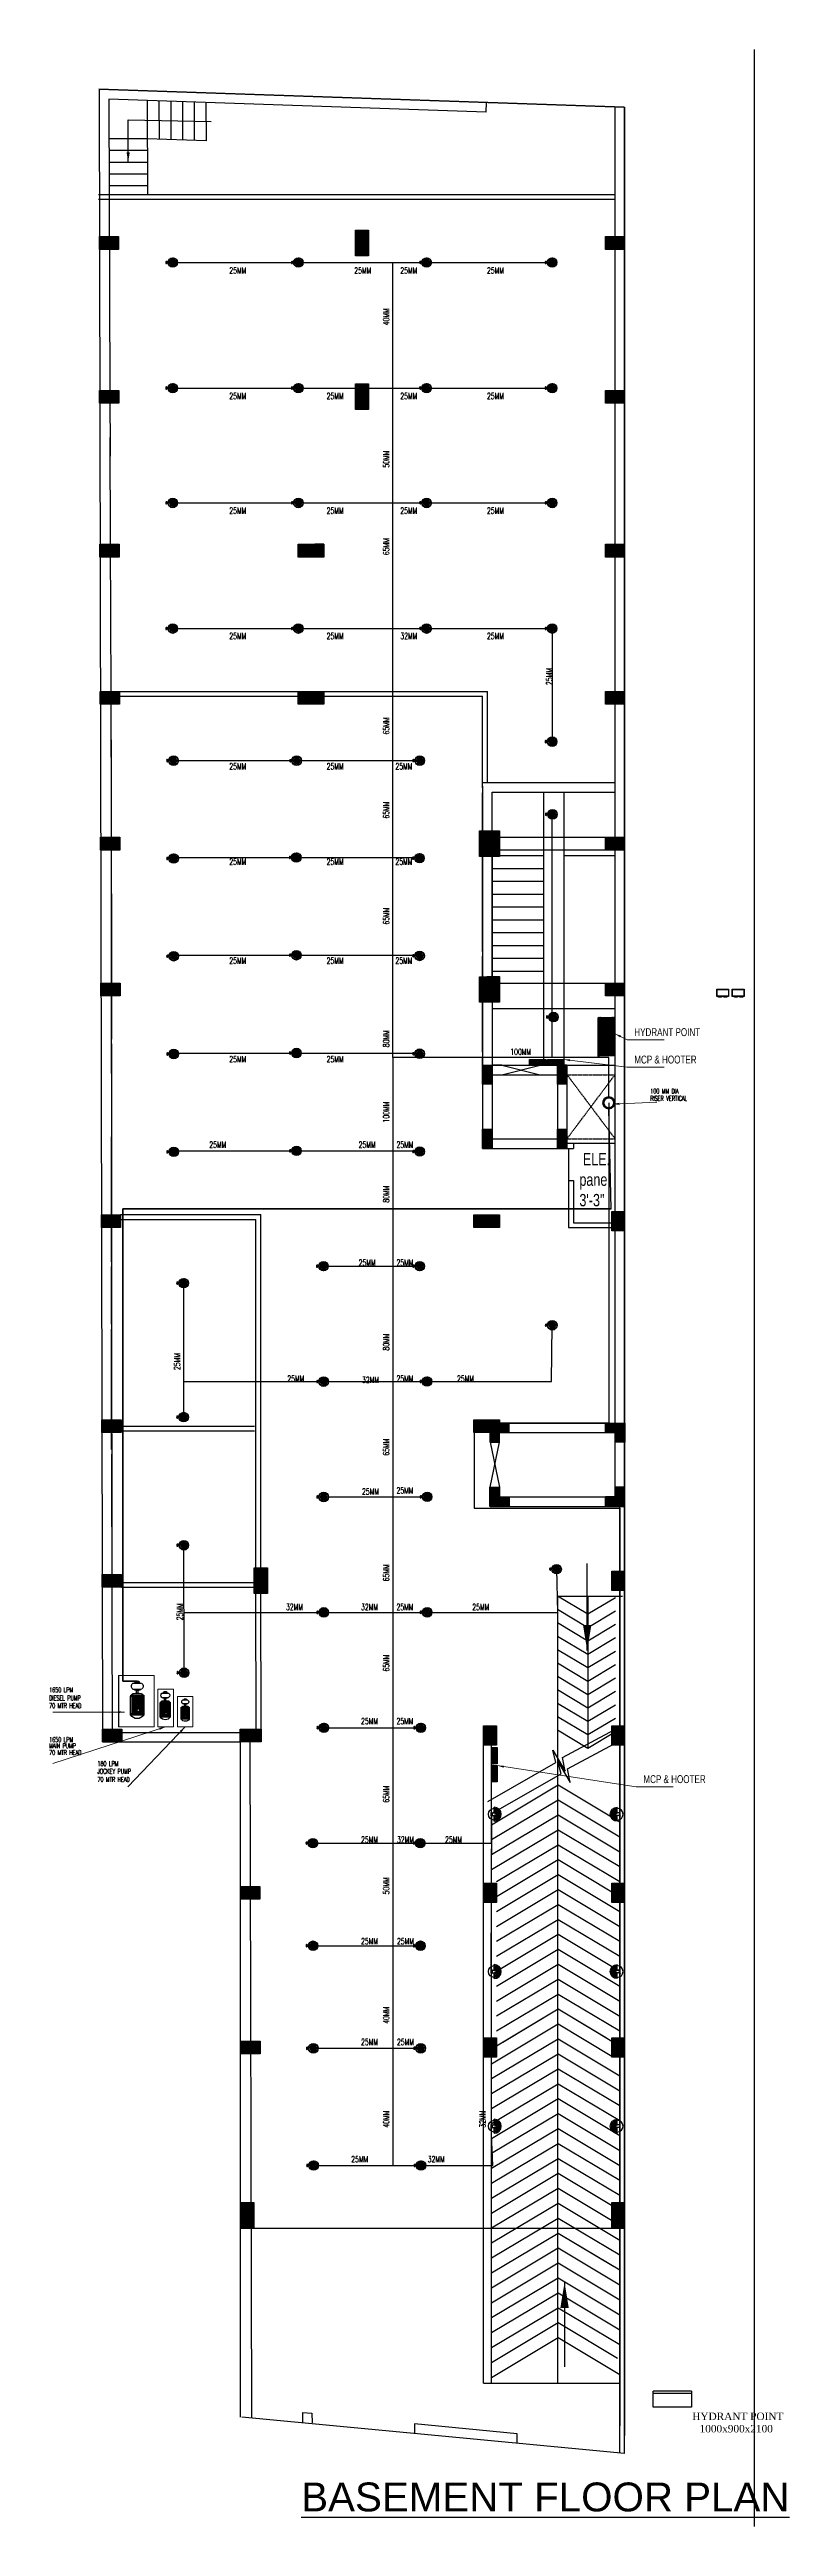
# Model space of a CAD drawing. Header units: inches. Extents: x 1162 to 4924, y 863 to 3182.
# Drawn here: x 1162 to 1854, y 863 to 3182 of the extents above; entities that cross this region are included whole.
import ezdxf

# ---------------------------------------------------------------- set-up
doc = ezdxf.new("R2010")
doc.units = ezdxf.units.IN
doc.header["$MEASUREMENT"] = 0
doc.linetypes.add('CENTER', pattern=[2, 1.25, -0.25, 0.25, -0.25])
doc.linetypes.add('HIDDEN', pattern=[0.375, 0.25, -0.125])
for name, color, linetype in [('0-PL-PUDDLE-HL', 3, 'Continuous'), ('01-MF-Aparment-gr$0$SPRN-CLHD-TYP3', 160, 'Continuous'), ('6', 7, 'Continuous'), ('DIM', 5, 'Continuous'), ('FATTN', 241, 'Continuous'), ('FF-MOTOR', 4, 'Continuous'), ('FITTING-FF-VISION', 1, 'Continuous'), ('SPR-3', 2, 'Continuous')]:
    doc.layers.add(name, color=color, linetype=linetype)
for name, color, linetype, lineweight in [('FIRE PIPE 100 MM', 10, 'Continuous', 30), ('FIRE PIPE 150 MM', 10, 'Continuous', 35), ('FIRE PIPE 32 MM', 10, 'Continuous', 20)]:
    doc.layers.add(name, color=color, linetype=linetype, lineweight=lineweight)
doc.styles.get("Standard").update_dxf_attribs({"font": 'arial.ttf'})
doc.styles.add('Style-Arial', font='times.ttf')
doc.styles.add('style3', font='swisscl.ttf', dxfattribs={"height": 18})
doc.styles.add('TXT2', font='romans.shx', dxfattribs={"width": 0.75, "height": 200})
doc.dimstyles.new('GURU', dxfattribs={"dimscale": 0, "dimtxt": 18, "dimasz": 2, "dimexe": 3.5, "dimexo": 1.5, "dimgap": 2, "dimtad": 0, "dimdec": 1, "dimzin": 0, "dimdsep": 46, "dimlunit": 4, "dimtxsty": 'Standard', "dimcen": 4, "dimdle": 3.5, "dimclrd": 256, "dimclre": 256, "dimadec": 0, "dimazin": 3, "dimtfac": 1, "dimtdec": 1, "dimtmove": 1, "dimatfit": 1, "dimfxl": 1, "dimtolj": 1, "dimtzin": 0, "dimarcsym": 0})
doc.dimstyles.new('MUKESH', dxfattribs={"dimtxt": 9, "dimasz": 6, "dimexe": 1, "dimexo": 1, "dimgap": 0.5, "dimtad": 0, "dimdec": 1, "dimzin": 0, "dimdsep": 46, "dimlunit": 4, "dimtxsty": 'Style-Arial', "dimblk": 'ARCHTICK', "dimcen": 0.09, "dimclrd": 256, "dimclre": 256, "dimclrt": 256, "dimadec": 1, "dimazin": 0, "dimtfac": 1, "dimtdec": 1, "dimtofl": 0, "dimtmove": 0, "dimatfit": 3, "dimfxl": 1, "dimtolj": 1, "dimtzin": 0, "dimlwd": -1, "dimlwe": 0, "dimarcsym": 0})
pattern_1 = [(45, (1047145.24505, 327195.88127), (-0.088388347648, 0.088388347648), [])]
pattern_2 = [(135, (-55881.80301, -3319.40284), (-0.08838834765, -0.08838834765), [])]
pattern_3 = [(315, (326540.31287, -1043941.72667), (0.088388347648, 0.088388347648), [])]

msp = doc.modelspace()

# ---------------------------------------------------------------- texts
at = {"lineweight": -2, "ltscale": 0.5, "insert": (1657.81, 2148.81, 0.01), "char_height": 11.469, "width": 285.5158, "attachment_point": 1, "style": 'style3'}
msp.add_mtext('\\A1; ELE. \\Ppanel \\P3\'-3"\\P ', dxfattribs=at)
at = {"color": 7, "lineweight": -2, "insert": (1397.39, 904.59, 0), "char_height": 27.0113, "width": 550.1424, "attachment_point": 1}
msp.add_mtext('{\\LBASEMENT FLOOR PLAN}', dxfattribs=at)
at = {"layer": '0-PL-PUDDLE-HL', "color": 7, "extrusion": (3.71009e-14, 0.001905, 0.999998), "style": 'TXT2', "width": 0.6}
for s, height, p in [('100 MM DIA', 4.513, (1724.17, 2204.66, -14.18)), ('RISER VERTICAL', 4.5132, (1724.17, 2197.82, -14.19)), ('1650 LPM', 4.513, (1161.44, 1644.24, -15.24)), ('70 MTR HEAD', 4.5132, (1161.44, 1629.39, -15.27)), ('DIESEL PUMP', 4.5132, (1161.44, 1636.6, -15.26)), ('1650 LPM', 4.513, (1161.44, 1597.68, -15.33)), ('70 MTR HEAD', 4.5132, (1161.44, 1585.57, -15.36)), ('MAIN PUMP', 4.513, (1161.44, 1591.85, -15.34)), ('180 LPM', 4.513, (1206.63, 1575.22, -15.37)), ('JOCKEY PUMP', 4.5132, (1206.63, 1568.06, -15.39)), ('70 MTR HEAD', 4.5132, (1206.63, 1560.38, -15.4))]:
    msp.add_text(s, height=height, rotation=359.99952, dxfattribs=at).set_placement(p)
at = {"layer": 'DIM', "color": 240, "ltscale": 0.3, "true_color": 0xed1f24, "style": 'Style-Arial'}
for s, p in [('HYDRANT POINT', (1763.44, 963.05)), ('1000x900x2100', (1770.32, 951.49))]:
    msp.add_text(s, height=6.988, dxfattribs=at).set_placement(p)
at = {"layer": 'FIRE PIPE 100 MM', "ltscale": 0.5, "extrusion": (3.71014e-14, 0.001905, 0.999998), "style": 'TXT2', "width": 0.6}
for s, p in [('25MM', (1330.08, 2972.06, 5.66)), ('25MM', (1447.03, 2972.06, 5.66)), ('25MM', (1490.11, 2972.06, 5.66)), ('25MM', (1571.23, 2972.06, 5.66)), ('25MM', (1330.08, 2854.53, 5.44)), ('25MM', (1421.14, 2854.53, 5.44)), ('25MM', (1490.11, 2854.53, 5.44)), ('25MM', (1571.23, 2854.53, 5.44)), ('25MM', (1330.08, 2747.27, 5.23)), ('25MM', (1421.14, 2747.27, 5.23)), ('25MM', (1490.11, 2747.27, 5.23)), ('25MM', (1571.23, 2747.27, 5.23)), ('25MM', (1330.08, 2629.92, 5.01)), ('25MM', (1421.14, 2629.92, 5.01)), ('32MM', (1490.11, 2629.92, 5.01)), ('25MM', (1571.23, 2629.92, 5.01)), ('25MM', (1330.08, 2507.98, 4.78)), ('25MM', (1421.14, 2507.98, 4.78)), ('25MM', (1485.56, 2507.98, 4.78)), ('25MM', (1330.08, 2418.72, 4.61)), ('25MM', (1421.14, 2418.72, 4.61)), ('25MM', (1485.56, 2418.72, 4.61)), ('25MM', (1330.08, 2326.07, 4.43)), ('25MM', (1421.14, 2326.07, 4.43)), ('25MM', (1485.56, 2326.07, 4.43)), ('25MM', (1330.08, 2233.89, 4.26)), ('25MM', (1421.14, 2233.89, 4.26)), ('25MM', (1311.34, 2153.83, 4.1)), ('25MM', (1451.11, 2153.83, 4.1)), ('25MM', (1486.54, 2153.83, 4.1)), ('25MM', (1451.11, 2043.39, 3.89)), ('25MM', (1486.54, 2043.39, 3.89)), ('25MM', (1384.32, 1934.79, 3.69)), ('32MM', (1454.32, 1933.73, 3.68)), ('25MM', (1486.54, 1934.79, 3.69)), ('25MM', (1543.21, 1934.79, 3.69)), ('25MM', (1454.32, 1829.17, 3.48)), ('25MM', (1486.54, 1830.22, 3.49)), ('32MM', (1383.08, 1721.14, 3.28)), ('32MM', (1453.4, 1721.14, 3.28)), ('25MM', (1486.54, 1721.14, 3.28)), ('25MM', (1557.49, 1721.14, 3.28)), ('25MM', (1453.4, 1614.31, 3.08)), ('25MM', (1486.54, 1614.31, 3.08)), ('25MM', (1453.4, 1503.34, 2.86)), ('32MM', (1487.02, 1503.34, 2.86)), ('25MM', (1532.05, 1503.34, 2.86)), ('25MM', (1453.4, 1408.32, 2.68)), ('25MM', (1487.02, 1408.32, 2.68)), ('25MM', (1453.4, 1313.99, 2.5)), ('25MM', (1487.02, 1313.99, 2.5)), ('25MM', (1444.16, 1204.36, 2.29)), ('32MM', (1515.8, 1204.36, 2.29))]:
    msp.add_text(s, height=5.749, rotation=359.99952, dxfattribs=at).set_placement(p)
at = {"layer": 'FIRE PIPE 100 MM', "ltscale": 0.5, "extrusion": (-0.001905, 3.7101e-14, 0.999998), "style": 'TXT2', "width": 0.6}
for s, p in [('40MM', (1479.74, 2923.49, -2.82)), ('50MM', (1479.74, 2790.38, -2.82)), ('65MM', (1479.74, 2708.47, -2.82)), ('25MM', (1632.34, 2586.87, -3.11)), ('65MM', (1479.74, 2540.6, -2.81)), ('65MM', (1479.74, 2461.89, -2.82)), ('65MM', (1479.74, 2362.69, -2.82)), ('80MM', (1479.74, 2247.9, -2.82)), ('100MM', (1479.74, 2177.38, -2.82)), ('80MM', (1479.74, 2102.38, -2.82)), ('80MM', (1479.74, 1964.01, -2.82)), ('65MM', (1479.74, 1865.61, -2.82)), ('65MM', (1479.74, 1748.04, -2.82)), ('65MM', (1479.74, 1663.55, -2.82)), ('65MM', (1479.74, 1540.81, -2.82)), ('50MM', (1479.74, 1454.98, -2.82)), ('40MM', (1479.74, 1333.89, -2.82)), ('40MM', (1479.74, 1236.72, -2.82)), ('32MM', (1569.99, 1236.72, -2.99))]:
    msp.add_text(s, height=5.749, rotation=89.99952, dxfattribs=at).set_placement(p)
at = {"layer": 'FIRE PIPE 100 MM', "ltscale": 0.5, "style": 'style3'}
for s, p in [('HYDRANT POINT', (1709.18, 2258.37, 0)), ('MCP & HOOTER', (1709.18, 2232.73, 0)), ('MCP & HOOTER', (1717.68, 1559.22, 0))]:
    msp.add_text(s, height=7.369, dxfattribs=at).set_placement(p)
at = {"layer": 'FIRE PIPE 100 MM', "ltscale": 0.5, "extrusion": (3.71009e-14, 0.001905, 0.999998), "style": 'TXT2', "width": 0.6}
msp.add_text('100MM', height=5.749, rotation=359.99952, dxfattribs=at).set_placement((1593.04, 2240.79, 4.27))
at = {"layer": 'FIRE PIPE 100 MM', "ltscale": 0.5, "extrusion": (-0.001905, 3.71015e-14, 0.999998), "style": 'TXT2', "width": 0.6}
for p in [(1284.09, 1945.79, -2.45), (1286.7, 1711.57, -2.45)]:
    msp.add_text('25MM', height=5.749, rotation=89.99952, dxfattribs=at).set_placement(p)

# ---------------------------------------------------------------- blocks, each defined once
blk = doc.blocks.new('PUMP')
at = {"layer": 'FF-MOTOR'}
blk.add_hatch(color=256, dxfattribs=at).paths.add_polyline_path([(-0.3, -1.04), (-0.3, -0.16), (-0.31, -0.16), (-0.31, -1.04)])
for p, q in [((-0.31, -0.16), (-0.31, -1.04)), ((-0.3, -0.16), (-0.31, -0.16)), ((-0.3, -1.04), (-0.31, -1.04)), ((-0.3, -0.16), (-0.3, -0.24)), ((-0.3, -0.24), (0.3, -0.24)), ((-0.3, -1.08), (-0.3, -1.04)), ((-0.3, -1.04), (0.3, -1.04)), ((-0.22, -0.24), (-0.22, -1.04)), ((-0.16, -0.24), (-0.16, -1.04)), ((-0.1, -0.24), (-0.1, -1.04)), ((-0.04, -0.24), (-0.04, -1.04)), ((-0.02, -0.32), (-0.02, -0.48)), ((-0.02, -0.32), (0.14, -0.32)), ((-0.02, -0.48), (0.14, -0.48)), ((0, -0.34), (0, -0.46)), ((0, -0.34), (0.12, -0.34)), ((0, -0.46), (0.12, -0.46)), ((0.02, -0.24), (0.02, -0.32)), ((0.02, -0.48), (0.02, -1.04)), ((0.08, -0.24), (0.08, -0.32)), ((0.08, -0.48), (0.08, -1.04)), ((0.12, -0.34), (0.12, -0.46)), ((0.14, -0.24), (0.14, -1.04)), ((0.14, -0.32), (0.14, -0.48)), ((0.2, -0.24), (0.2, -1.04)), ((0.26, -0.24), (0.26, -1.04)), ((0.2, -1.14), (-0.2, -1.14)), ((-0.2, -1.36), (0.2, -1.36)), ((-0.2, -1.63), (0.2, -1.63)), ((-0.13, -1.33), (0.13, -1.33)), ((-0.12, -1.65), (0.12, -1.65)), ((-0.12, -1.65), (-0.1, -1.68)), ((-0.1, -1.68), (0.1, -1.68)), ((0.08, -1.16), (-0.08, -1.16)), ((-0.08, -1.71), (0.08, -1.71)), ((-0.07, -1.31), (0.07, -1.31)), ((-0.07, -1.71), (-0.07, -1.72)), ((-0.07, -1.72), (0.07, -1.72)), ((-0.04, -1.16), (-0.04, -1.31)), ((0.04, -1.16), (0.04, -1.31)), ((0.07, -1.71), (0.07, -1.72)), ((0.12, -1.65), (0.1, -1.68))]:
    blk.add_line(p, q, dxfattribs=at)
blk.add_lwpolyline([(-0.3, -0.16), (-0.3, -1.08), (0.3, -1.08), (0.3, -0.16)], close=True, dxfattribs=at)
for centre, radius, start, end in [((0, -0.36), 0.355, 32.4088, 147.5912), ((-0.2, -1.1), 0.0467, 162.8469, 278.0574), ((0.2, -1.1), 0.0467, 261.9426, 17.1531), ((-0.1, -1.49), 0.171, 127.4196, 232.5804), ((-0.13, -1.35), 0.0233, 93.745, 184.761), ((-0.12, -1.63), 0.0212, 175.239, 266.255), ((-0.08, -1.14), 0.0218, 181.9724, 252.0348), ((-0.08, -1.69), 0.013, 129.9088, 267.2254), ((-0.07, -1.33), 0.0183, 107.9652, 178.0276), ((0.07, -1.33), 0.0183, 1.9724, 72.0348), ((0.08, -1.14), 0.0218, 287.9652, 358.0276), ((0.08, -1.69), 0.013, 272.7746, 50.0912), ((0.12, -1.63), 0.0212, 273.745, 4.761), ((0.13, -1.35), 0.0233, 355.239, 86.255), ((0.1, -1.49), 0.171, 307.4196, 52.5804)]:
    blk.add_arc(centre, radius, start, end, dxfattribs=at)
blk = doc.blocks.new('_ArchTick')
at = {"color": 0, "linetype": 'ByBlock', "const_width": 0.15}
blk.add_lwpolyline([(-0.5, -0.5), (0.5, 0.5)], dxfattribs=at)
blk = doc.blocks.new('GR')
at = {"lineweight": -2, "ltscale": 0.5}
h = blk.add_hatch(color=6, dxfattribs=at)
h.dxf.hatch_style = 1
h.paths.add_polyline_path([(-1050869.5, -332451.8), (-1050851.5, -332451.8), (-1050851.5, -332463.8), (-1050869.5, -332463.8)])
h = blk.add_hatch(color=6, dxfattribs=at)
h.dxf.hatch_style = 1
h.paths.add_polyline_path([(-1050617.7, -332445.8), (-1050629.7, -332445.8), (-1050629.7, -332469.8), (-1050617.7, -332469.8)])
h = blk.add_hatch(color=6, dxfattribs=at)
h.dxf.hatch_style = 1
h.paths.add_polyline_path([(-1050395.8, -332451.8), (-1050377.8, -332451.8), (-1050377.8, -332463.8), (-1050395.8, -332463.8)])
h = blk.add_hatch(color=6, dxfattribs=at)
h.dxf.hatch_style = 1
h.paths.add_polyline_path([(-1050869.5, -332595.8), (-1050851.5, -332595.8), (-1050851.5, -332607.8), (-1050869.5, -332607.8)])
h = blk.add_hatch(color=6, dxfattribs=at)
h.dxf.hatch_style = 1
h.paths.add_polyline_path([(-1050617.7, -332589.8), (-1050629.7, -332589.8), (-1050629.7, -332613.8), (-1050617.7, -332613.8)])
h = blk.add_hatch(color=6, dxfattribs=at)
h.dxf.hatch_style = 1
h.paths.add_polyline_path([(-1050395.8, -332595.8), (-1050377.8, -332595.8), (-1050377.8, -332607.8), (-1050395.8, -332607.8)])
h = blk.add_hatch(color=6, dxfattribs=at)
h.dxf.hatch_style = 1
h.paths.add_polyline_path([(-1050868.9, -332739.8), (-1050850.9, -332739.8), (-1050850.9, -332751.8), (-1050868.9, -332751.8)])
h = blk.add_hatch(color=6, dxfattribs=at)
h.dxf.hatch_style = 1
h.paths.add_polyline_path([(-1050659.5, -332751.8), (-1050659.5, -332739.8), (-1050683.5, -332739.8), (-1050683.5, -332751.8)])
h = blk.add_hatch(color=6, dxfattribs=at)
h.dxf.hatch_style = 1
h.paths.add_polyline_path([(-1050395.8, -332739.8), (-1050377.8, -332739.8), (-1050377.8, -332751.8), (-1050395.8, -332751.8)])
h = blk.add_hatch(color=6, dxfattribs=at)
h.dxf.hatch_style = 1
h.paths.add_polyline_path([(-1050868.6, -332877.5), (-1050850.6, -332877.5), (-1050850.6, -332889.5), (-1050868.6, -332889.5)])
h = blk.add_hatch(color=6, dxfattribs=at)
h.dxf.hatch_style = 1
h.paths.add_polyline_path([(-1050659.5, -332889.5), (-1050659.5, -332877.5), (-1050683.5, -332877.5), (-1050683.5, -332889.5)])
h = blk.add_hatch(color=6, dxfattribs=at)
h.dxf.hatch_style = 1
h.paths.add_polyline_path([(-1050395.8, -332877.5), (-1050377.8, -332877.5), (-1050377.8, -332889.5), (-1050395.8, -332889.5)])
h = blk.add_hatch(color=6, dxfattribs=at)
h.dxf.hatch_style = 1
h.paths.add_polyline_path([(-1050868.3, -333014), (-1050850.3, -333014), (-1050850.3, -333026), (-1050868.3, -333026)])
h = blk.add_hatch(color=6, dxfattribs=at)
h.dxf.hatch_style = 1
h.paths.add_polyline_path([(-1050506.8, -333032), (-1050494.8, -333032), (-1050494.8, -333008), (-1050506.8, -333008)])
h = blk.add_hatch(color=6, dxfattribs=at)
h.dxf.hatch_style = 1
h.paths.add_polyline_path([(-1050395.8, -333014), (-1050377.8, -333014), (-1050377.8, -333026), (-1050395.8, -333026)])
h = blk.add_hatch(color=6, dxfattribs=at)
h.dxf.hatch_style = 1
h.paths.add_polyline_path([(-1050868, -333150.5), (-1050850, -333150.5), (-1050850, -333162.5), (-1050868, -333162.5)])
h = blk.add_hatch(color=6, dxfattribs=at)
h.dxf.hatch_style = 1
h.paths.add_polyline_path([(-1050506.8, -333168.5), (-1050494.8, -333168.5), (-1050494.8, -333144.5), (-1050506.8, -333144.5)])
h = blk.add_hatch(color=6, dxfattribs=at)
h.dxf.hatch_style = 1
h.paths.add_polyline_path([(-1050395.8, -333150.5), (-1050377.8, -333150.5), (-1050377.8, -333162.5), (-1050395.8, -333162.5)])
h = blk.add_hatch(color=6, dxfattribs=at)
h.dxf.hatch_style = 1
h.paths.add_polyline_path([(-1050377.8, -333364.3), (-1050377.8, -333382.3), (-1050389.8, -333382.3), (-1050389.8, -333364.3)])
h = blk.add_hatch(color=6, dxfattribs=at)
h.dxf.hatch_style = 1
h.paths.add_polyline_path([(-1050867.6, -333367.3), (-1050849.6, -333367.3), (-1050849.6, -333379.3), (-1050867.6, -333379.3)])
h = blk.add_hatch(color=6, dxfattribs=at)
h.dxf.hatch_style = 1
h.paths.add_polyline_path([(-1050494.8, -333379.3), (-1050494.8, -333367.3), (-1050518.8, -333367.3), (-1050518.8, -333379.3)])
h = blk.add_hatch(color=6, dxfattribs=at)
h.dxf.hatch_style = 1
h.paths.add_polyline_path([(-1050867.2, -333559.3), (-1050849.2, -333559.3), (-1050849.2, -333571.3), (-1050867.2, -333571.3)])
h = blk.add_hatch(color=6, dxfattribs=at)
h.dxf.hatch_style = 1
h.paths.add_polyline_path([(-1050494.8, -333571.3), (-1050494.8, -333559.3), (-1050518.8, -333559.3), (-1050518.8, -333571.3)])
h = blk.add_hatch(color=256, dxfattribs=at)
h.dxf.hatch_style = 1
h.paths.add_polyline_path([(-1050494.8, -333562.3), (-1050503.8, -333562.3), (-1050503.8, -333580.3), (-1050494.8, -333580.3)])
h = blk.add_hatch(color=256, dxfattribs=at)
h.dxf.hatch_style = 1
h.paths.add_polyline_path([(-1050395.8, -333562.3), (-1050395.8, -333571.3), (-1050377.8, -333571.3), (-1050377.8, -333562.3)])
h = blk.add_hatch(color=256, dxfattribs=at)
h.dxf.hatch_style = 1
h.paths.add_polyline_path([(-1050386.8, -333580.3), (-1050377.8, -333580.3), (-1050377.8, -333562.3), (-1050386.8, -333562.3)])
h = blk.add_hatch(color=256, dxfattribs=at)
h.dxf.hatch_style = 1
h.paths.add_polyline_path([(-1050494.8, -333622.3), (-1050503.8, -333622.3), (-1050503.8, -333640.3), (-1050494.8, -333640.3)])
h = blk.add_hatch(color=256, dxfattribs=at)
h.dxf.hatch_style = 1
h.paths.add_polyline_path([(-1050485.8, -333640.3), (-1050485.8, -333631.3), (-1050503.8, -333631.3), (-1050503.8, -333640.3)])
h = blk.add_hatch(color=256, dxfattribs=at)
h.dxf.hatch_style = 1
h.paths.add_polyline_path([(-1050377.8, -333640.3), (-1050377.8, -333631.3), (-1050395.8, -333631.3), (-1050395.8, -333640.3)])
h = blk.add_hatch(color=256, dxfattribs=at)
h.dxf.hatch_style = 1
h.paths.add_polyline_path([(-1050377.8, -333622.3), (-1050386.8, -333622.3), (-1050386.8, -333640.3), (-1050377.8, -333640.3)])
h = blk.add_hatch(color=6, dxfattribs=at)
h.dxf.hatch_style = 1
h.paths.add_polyline_path([(-1050866.9, -333704), (-1050848.9, -333704), (-1050848.9, -333716), (-1050866.9, -333716)])
h = blk.add_hatch(color=6, dxfattribs=at)
h.dxf.hatch_style = 1
h.paths.add_polyline_path([(-1050724.2, -333721.7), (-1050712.2, -333721.7), (-1050712.2, -333697.7), (-1050724.2, -333697.7)])
h = blk.add_hatch(color=6, dxfattribs=at)
h.dxf.hatch_style = 1
h.paths.add_polyline_path([(-1050377.8, -333701.1), (-1050377.8, -333719.1), (-1050389.8, -333719.1), (-1050389.8, -333701.1)])
h = blk.add_hatch(color=6, dxfattribs=at)
h.dxf.hatch_style = 1
h.paths.add_polyline_path([(-1050866.6, -333848.8), (-1050848.6, -333848.8), (-1050848.6, -333860.8), (-1050866.6, -333860.8)])
h = blk.add_hatch(color=6, dxfattribs=at)
h.dxf.hatch_style = 1
h.paths.add_polyline_path([(-1050737.6, -333848.8), (-1050719.6, -333848.8), (-1050719.6, -333860.8), (-1050737.6, -333860.8)])
h = blk.add_hatch(color=6, dxfattribs=at)
h.dxf.hatch_style = 1
h.paths.add_polyline_path([(-1050497.8, -333845.8), (-1050497.8, -333863.8), (-1050509.8, -333863.8), (-1050509.8, -333845.8)])
h = blk.add_hatch(color=6, dxfattribs=at)
h.dxf.hatch_style = 1
h.paths.add_polyline_path([(-1050377.8, -333845.8), (-1050377.8, -333863.8), (-1050389.8, -333863.8), (-1050389.8, -333845.8)])
for p, q in [((-1050860.2, -332597.7, 0), (-1050860.2, -332605.2, 0)), ((-1050859.6, -332741.7, 0), (-1050859.6, -332749.2, 0)), ((-1050659.5, -332739.8, 0), (-1050667.7, -332739.8, 0)), ((-1050659.5, -332739.8, 0), (-1050659.5, -332744.3, 0)), ((-1050859.3, -332879.4, 0), (-1050859.3, -332886.9, 0)), ((-1050859, -333015.9, 0), (-1050859, -333023.4, 0)), ((-1050858.7, -333152.4, 0), (-1050858.7, -333159.9, 0)), ((-1050858.3, -333369.2, 0), (-1050858.3, -333376.7, 0)), ((-1050857.9, -333561.2, 0), (-1050857.9, -333568.7, 0)), ((-1050494.8, -333580.3, 0), (-1050494.8, -333566.3, 0)), ((-1050503.8, -333580.3, 0), (-1050494.8, -333580.3, 0)), ((-1050503.8, -333630.8, 0), (-1050503.8, -333622.3, 0)), ((-1050503.8, -333622.3, 0), (-1050494.8, -333622.3, 0)), ((-1050502.3, -333640.3, 0), (-1050502.3, -333635.3, 0)), ((-1050497.8, -333640.3, 0), (-1050497.8, -333640.3, 0)), ((-1050494.8, -333631.3, 0), (-1050494.8, -333622.3, 0)), ((-1050857.6, -333705.9, 0), (-1050857.6, -333713.4, 0))]:
    blk.add_line(p, q, dxfattribs=at)
at = {"color": 6, "lineweight": -2, "ltscale": 0.5, "elevation": 0}
for points in [[(-1050869.5, -332451.8), (-1050851.5, -332451.8), (-1050851.5, -332463.8), (-1050869.5, -332463.8)], [(-1050629.7, -332445.8), (-1050617.7, -332445.8), (-1050617.7, -332469.8), (-1050629.7, -332469.8)], [(-1050395.8, -332451.8), (-1050377.8, -332451.8), (-1050377.8, -332463.8), (-1050395.8, -332463.8)], [(-1050869.5, -332595.8), (-1050851.5, -332595.8), (-1050851.5, -332607.8), (-1050869.5, -332607.8)], [(-1050629.7, -332589.8), (-1050617.7, -332589.8), (-1050617.7, -332613.8), (-1050629.7, -332613.8)], [(-1050395.8, -332595.8), (-1050377.8, -332595.8), (-1050377.8, -332607.8), (-1050395.8, -332607.8)], [(-1050868.9, -332739.8), (-1050850.9, -332739.8), (-1050850.9, -332751.8), (-1050868.9, -332751.8)], [(-1050659.5, -332739.8), (-1050659.5, -332751.8), (-1050683.5, -332751.8), (-1050683.5, -332739.8)], [(-1050395.8, -332739.8), (-1050377.8, -332739.8), (-1050377.8, -332751.8), (-1050395.8, -332751.8)], [(-1050868.6, -332877.5), (-1050850.6, -332877.5), (-1050850.6, -332889.5), (-1050868.6, -332889.5)], [(-1050659.5, -332877.5), (-1050659.5, -332889.5), (-1050683.5, -332889.5), (-1050683.5, -332877.5)], [(-1050395.8, -332877.5), (-1050377.8, -332877.5), (-1050377.8, -332889.5), (-1050395.8, -332889.5)], [(-1050868.3, -333014), (-1050850.3, -333014), (-1050850.3, -333026), (-1050868.3, -333026)], [(-1050494.8, -333032), (-1050506.8, -333032), (-1050506.8, -333008), (-1050494.8, -333008)], [(-1050395.8, -333014), (-1050377.8, -333014), (-1050377.8, -333026), (-1050395.8, -333026)], [(-1050868, -333150.5), (-1050850, -333150.5), (-1050850, -333162.5), (-1050868, -333162.5)], [(-1050494.8, -333168.5), (-1050506.8, -333168.5), (-1050506.8, -333144.5), (-1050494.8, -333144.5)], [(-1050395.8, -333150.5), (-1050377.8, -333150.5), (-1050377.8, -333162.5), (-1050395.8, -333162.5)], [(-1050377.8, -333364.3), (-1050377.8, -333382.3), (-1050389.8, -333382.3), (-1050389.8, -333364.3)], [(-1050867.6, -333367.3), (-1050849.6, -333367.3), (-1050849.6, -333379.3), (-1050867.6, -333379.3)], [(-1050494.8, -333367.3), (-1050494.8, -333379.3), (-1050518.8, -333379.3), (-1050518.8, -333367.3)], [(-1050867.2, -333559.3), (-1050849.2, -333559.3), (-1050849.2, -333571.3), (-1050867.2, -333571.3)], [(-1050494.8, -333559.3), (-1050494.8, -333571.3), (-1050518.8, -333571.3), (-1050518.8, -333559.3)], [(-1050866.9, -333704), (-1050848.9, -333704), (-1050848.9, -333716), (-1050866.9, -333716)], [(-1050712.2, -333721.7), (-1050724.2, -333721.7), (-1050724.2, -333697.7), (-1050712.2, -333697.7)], [(-1050377.8, -333701.1), (-1050377.8, -333719.1), (-1050389.8, -333719.1), (-1050389.8, -333701.1)], [(-1050866.6, -333848.8), (-1050848.6, -333848.8), (-1050848.6, -333860.8), (-1050866.6, -333860.8)], [(-1050737.6, -333848.8), (-1050719.6, -333848.8), (-1050719.6, -333860.8), (-1050737.6, -333860.8)], [(-1050497.8, -333845.8), (-1050497.8, -333863.8), (-1050509.8, -333863.8), (-1050509.8, -333845.8)], [(-1050377.8, -333845.8), (-1050377.8, -333863.8), (-1050389.8, -333863.8), (-1050389.8, -333845.8)]]:
    blk.add_lwpolyline(points, close=True, dxfattribs=at)
at = {"lineweight": -2, "ltscale": 0.5, "elevation": 0}
for points in [[(-1050377.8, -333562.3), (-1050377.8, -333571.3), (-1050395.8, -333571.3), (-1050395.8, -333562.3), (-1050377.8, -333562.3)], [(-1050494.8, -333640.3), (-1050503.8, -333640.3), (-1050503.8, -333622.3), (-1050494.8, -333622.3), (-1050494.8, -333640.3)], [(-1050503.8, -333640.3), (-1050503.8, -333631.3), (-1050485.8, -333631.3), (-1050485.8, -333640.3), (-1050503.8, -333640.3)], [(-1050395.8, -333640.3), (-1050395.8, -333631.3), (-1050377.8, -333631.3), (-1050377.8, -333640.3), (-1050395.8, -333640.3)]]:
    blk.add_lwpolyline(points, close=True, dxfattribs=at)
blk = doc.blocks.new('WEWEQEWEE')
at = {"layer": 'FATTN', "color": 1}
for p, q in [((-232117, 57486, 0), (-232120, 57480, 0)), ((-232120, 57475, 0), (-232120, 57480, 0)), ((-232120, 57480, 0), (-232110, 57480, 0)), ((-232120, 57475, 0), (-232120, 57470, 0)), ((-232117, 57464, 0), (-232120, 57470, 0)), ((-232110, 57470, 0), (-232120, 57470, 0)), ((-232076, 57486, 0), (-232117, 57486, 0)), ((-232117, 57464, 0), (-232076, 57464, 0)), ((-232110, 57486, 0), (-232110, 57464, 0)), ((-232110, 57483, 0), (-232105, 57483, 0)), ((-232110, 57467, 0), (-232105, 57467, 0)), ((-232105, 57486, 0), (-232105, 57464, 0)), ((-232088, 57486, 0), (-232088, 57464, 0)), ((-232083, 57483, 0), (-232088, 57483, 0)), ((-232083, 57467, 0), (-232088, 57467, 0)), ((-232083, 57486, 0), (-232083, 57464, 0)), ((-232074, 57480, 0), (-232083, 57480, 0)), ((-232083, 57470, 0), (-232074, 57470, 0)), ((-232076, 57486, 0), (-232074, 57480, 0)), ((-232076, 57464, 0), (-232074, 57470, 0)), ((-232074, 57475, 0), (-232074, 57480, 0)), ((-232074, 57475, 0), (-232074, 57470, 0))]:
    blk.add_line(p, q, dxfattribs=at)
at = {"layer": 'FATTN', "color": 8, "linetype": 'CENTER'}
for p, q in [((-232111, 57480, 0), (-232111, 57480, 0)), ((-232111, 57470, 0), (-232111, 57480, 0)), ((-232111, 57470, 0), (-232111, 57470, 0)), ((-232110, 57478, 0), (-232110, 57472, 0)), ((-232105, 57477, 0), (-232088, 57477, 0)), ((-232105, 57477, 0), (-232088, 57477, 0)), ((-232105, 57473, 0), (-232088, 57473, 0)), ((-232105, 57473, 0), (-232088, 57473, 0)), ((-232093, 57473, 0), (-232093, 57477, 0)), ((-232093, 57475, 0), (-232092, 57477, 0)), ((-232092, 57473, 0), (-232091, 57477, 0)), ((-232091, 57473, 0), (-232090, 57477, 0)), ((-232090, 57473, 0), (-232089, 57477, 0)), ((-232089, 57473, 0), (-232088, 57475, 0)), ((-232080, 57479, 0), (-232083, 57479, 0)), ((-232083, 57478, 0), (-232083, 57477, 0)), ((-232083, 57477, 0), (-232083, 57473, 0)), ((-232080, 57477, 0), (-232083, 57477, 0)), ((-232080, 57473, 0), (-232083, 57473, 0)), ((-232083, 57473, 0), (-232083, 57472, 0)), ((-232083, 57471, 0), (-232080, 57471, 0)), ((-232080, 57472, 0), (-232080, 57478, 0)), ((-232080, 57473, 0), (-232079, 57477, 0)), ((-232080, 57477, 0), (-232076, 57477, 0)), ((-232080, 57477, 0), (-232075, 57477, 0)), ((-232080, 57473, 0), (-232075, 57473, 0)), ((-232080, 57473, 0), (-232076, 57473, 0)), ((-232079, 57473, 0), (-232078, 57477, 0)), ((-232077, 57473, 0), (-232077, 57477, 0)), ((-232076, 57477, 0), (-232076, 57473, 0)), ((-232075, 57477, 0), (-232076, 57477, 0)), ((-232076, 57473, 0), (-232076, 57475, 0)), ((-232076, 57473, 0), (-232075, 57473, 0)), ((-232075, 57473, 0), (-232075, 57477, 0))]:
    blk.add_line(p, q, dxfattribs=at)
for centre, radius, start, end in [((-232106, 57475, 0), 7.42, 141.555, 218.4448), ((-232110, 57478, 0), 0.192, 179.9999, 269.9999), ((-232110, 57472, 0), 0.192, 89.9999, 179.9999), ((-232105, 57477, 0), 0.942, 359.9999, 89.9999), ((-232105, 57473, 0), 0.942, 269.9999, 359.9999), ((-232088, 57477, 0), 0.942, 89.9999, 179.9999), ((-232088, 57473, 0), 0.942, 179.9999, 269.9999), ((-232082, 57478, 0), 1.37, 138.7698, 221.2301), ((-232075, 57475, 0), 7.71, 162.9384, 197.0615), ((-232082, 57472, 0), 1.37, 138.7698, 221.2301), ((-232081, 57478, 0), 1.37, 318.7698, 41.2301), ((-232087, 57475, 0), 7.71, 342.9384, 17.0615), ((-232081, 57472, 0), 1.37, 318.7698, 41.2301)]:
    blk.add_arc(centre, radius, start, end, dxfattribs=at)
blk = doc.blocks.new('rerrtrrttrrrte')
at = {"layer": 'FITTING-FF-VISION', "ltscale": 5}
h = blk.add_hatch(color=2, dxfattribs=at)
edge = h.paths.add_edge_path()
edge.add_line((-57394, 147360), (-57375, 147365))
edge.add_ellipse((-57444, 147348), major_axis=(-50.2, 50.2), ratio=1, start_angle=238.3066, end_angle=247.6934)
edge.add_line((-57379, 147376), (-57397, 147368))
edge.add_ellipse((-57444, 147348), major_axis=(-36.3, 36.3), ratio=1, start_angle=247.6934, end_angle=256.3066)
edge.add_line((-57400, 147375), (-57383, 147385))
edge.add_ellipse((-57444, 147348), major_axis=(-50.2, 50.2), ratio=1, start_angle=256.3066, end_angle=265.6934)
edge.add_line((-57390, 147395), (-57405, 147382))
edge.add_ellipse((-57444, 147348), major_axis=(-36.3, 36.3), ratio=1, start_angle=265.6934, end_angle=274.3066)
edge.add_line((-57411, 147387), (-57398, 147402))
edge.add_ellipse((-57444, 147348), major_axis=(50.2, 50.2), ratio=1, start_angle=4.3066, end_angle=13.6934)
edge.add_line((-57407, 147409), (-57417, 147392))
edge.add_ellipse((-57444, 147348), major_axis=(36.3, 36.3), ratio=1, start_angle=13.6934, end_angle=22.3066)
edge.add_line((-57424, 147396), (-57417, 147414))
edge.add_ellipse((-57444, 147348), major_axis=(-50.2, 50.2), ratio=1, start_angle=-67.6934, end_angle=-58.3066)
edge.add_line((-57428, 147417), (-57432, 147398))
edge.add_ellipse((-57444, 147348), major_axis=(36.3, 36.3), ratio=1, start_angle=31.6934, end_angle=40.3066)
edge.add_line((-57440, 147400), (-57438, 147419))
edge.add_ellipse((-57444, 147348), major_axis=(50.2, 50.2), ratio=1, start_angle=40.3066, end_angle=49.6934)
edge.add_line((-57450, 147419), (-57448, 147400))
edge.add_ellipse((-57444, 147348), major_axis=(-36.3, 36.3), ratio=1, start_angle=-40.3066, end_angle=-31.6934)
edge.add_line((-57456, 147398), (-57460, 147417))
edge.add_ellipse((-57444, 147348), major_axis=(50.2, 50.2), ratio=1, start_angle=58.3066, end_angle=67.6934)
edge.add_line((-57472, 147414), (-57464, 147396))
edge.add_ellipse((-57444, 147348), major_axis=(-36.3, 36.3), ratio=1, start_angle=-22.3066, end_angle=-13.6934)
edge.add_line((-57471, 147392), (-57481, 147409))
edge.add_ellipse((-57444, 147348), major_axis=(-50.2, 50.2), ratio=1, start_angle=-13.6934, end_angle=-4.3066)
edge.add_line((-57490, 147402), (-57478, 147387))
edge.add_ellipse((-57444, 147348), major_axis=(-36.3, 36.3), ratio=1, start_angle=-4.3066, end_angle=4.3066)
edge.add_line((-57483, 147382), (-57498, 147395))
edge.add_ellipse((-57444, 147348), major_axis=(-50.2, 50.2), ratio=1, start_angle=4.3066, end_angle=13.6934)
edge.add_line((-57505, 147385), (-57488, 147375))
edge.add_ellipse((-57444, 147348), major_axis=(-36.3, 36.3), ratio=1, start_angle=13.6934, end_angle=22.3066)
edge.add_line((-57491, 147368), (-57510, 147376))
edge.add_ellipse((-57444, 147348), major_axis=(-50.2, 50.2), ratio=1, start_angle=22.3066, end_angle=31.6934)
edge.add_line((-57513, 147365), (-57494, 147360))
edge.add_ellipse((-57444, 147348), major_axis=(36.3, 36.3), ratio=1, start_angle=121.6934, end_angle=130.3066)
edge.add_line((-57495, 147353), (-57515, 147354))
edge.add_ellipse((-57444, 147348), major_axis=(50.2, 50.2), ratio=1, start_angle=130.3066, end_angle=135)
edge.add_ellipse((-57444, 147348), major_axis=(50.2, 50.2), ratio=1, start_angle=135, end_angle=139.6934)
edge.add_line((-57515, 147343), (-57495, 147344))
edge.add_ellipse((-57444, 147348), major_axis=(-36.3, 36.3), ratio=1, start_angle=49.6934, end_angle=58.3066)
edge.add_line((-57494, 147337), (-57513, 147332))
edge.add_ellipse((-57444, 147348), major_axis=(50.2, 50.2), ratio=1, start_angle=148.3066, end_angle=157.6934)
edge.add_line((-57510, 147321), (-57491, 147329))
edge.add_ellipse((-57444, 147348), major_axis=(36.3, 36.3), ratio=1, start_angle=157.6934, end_angle=166.3066)
edge.add_line((-57488, 147322), (-57505, 147311))
edge.add_ellipse((-57444, 147348), major_axis=(50.2, 50.2), ratio=1, start_angle=166.3066, end_angle=175.6934)
edge.add_line((-57498, 147302), (-57483, 147315))
edge.add_ellipse((-57444, 147348), major_axis=(36.3, 36.3), ratio=1, start_angle=175.6934, end_angle=184.3066)
edge.add_line((-57478, 147309), (-57490, 147294))
edge.add_ellipse((-57444, 147348), major_axis=(50.2, 50.2), ratio=1, start_angle=184.3066, end_angle=193.6934)
edge.add_line((-57481, 147288), (-57471, 147305))
edge.add_ellipse((-57444, 147348), major_axis=(36.3, 36.3), ratio=1, start_angle=193.6934, end_angle=202.3066)
edge.add_line((-57464, 147301), (-57472, 147283))
edge.add_ellipse((-57444, 147348), major_axis=(-50.2, 50.2), ratio=1, start_angle=112.3066, end_angle=121.6934)
edge.add_line((-57460, 147279), (-57456, 147298))
edge.add_ellipse((-57444, 147348), major_axis=(36.3, 36.3), ratio=1, start_angle=211.6934, end_angle=220.3066)
edge.add_line((-57448, 147297), (-57450, 147278))
edge.add_ellipse((-57444, 147348), major_axis=(-50.2, 50.2), ratio=1, start_angle=130.3066, end_angle=139.6934)
edge.add_line((-57438, 147278), (-57440, 147297))
edge.add_ellipse((-57444, 147348), major_axis=(-36.3, 36.3), ratio=1, start_angle=139.6934, end_angle=148.3066)
edge.add_line((-57432, 147298), (-57428, 147279))
edge.add_ellipse((-57444, 147348), major_axis=(50.2, 50.2), ratio=1, start_angle=238.3066, end_angle=247.6934)
edge.add_line((-57417, 147283), (-57424, 147301))
edge.add_ellipse((-57444, 147348), major_axis=(36.3, 36.3), ratio=1, start_angle=247.6934, end_angle=256.3066)
edge.add_line((-57417, 147305), (-57407, 147288))
edge.add_ellipse((-57444, 147348), major_axis=(-50.2, 50.2), ratio=1, start_angle=166.3066, end_angle=175.6934)
edge.add_line((-57398, 147294), (-57411, 147309))
edge.add_ellipse((-57444, 147348), major_axis=(36.3, 36.3), ratio=1, start_angle=265.6934, end_angle=274.3066)
edge.add_line((-57405, 147315), (-57390, 147302))
edge.add_ellipse((-57444, 147348), major_axis=(50.2, 50.2), ratio=1, start_angle=274.3066, end_angle=283.6934)
edge.add_line((-57383, 147311), (-57400, 147322))
edge.add_ellipse((-57444, 147348), major_axis=(36.3, 36.3), ratio=1, start_angle=283.6934, end_angle=292.3066)
edge.add_line((-57397, 147329), (-57379, 147321))
edge.add_ellipse((-57444, 147348), major_axis=(50.2, 50.2), ratio=1, start_angle=292.3066, end_angle=301.6934)
edge.add_line((-57375, 147332), (-57394, 147337))
edge.add_ellipse((-57444, 147348), major_axis=(-36.3, 36.3), ratio=1, start_angle=211.6934, end_angle=220.3066)
edge.add_line((-57393, 147344), (-57373, 147343))
edge.add_ellipse((-57444, 147348), major_axis=(50.2, 50.2), ratio=1, start_angle=310.3066, end_angle=315.0016)
edge.add_ellipse((-57444, 147348), major_axis=(-50.2, 50.2), ratio=1, start_angle=225.0016, end_angle=229.6934)
edge.add_line((-57373, 147354), (-57393, 147353))
edge.add_ellipse((-57444, 147348), major_axis=(-36.3, 36.3), ratio=1, start_angle=229.6934, end_angle=238.3066)
at = {"layer": 'FITTING-FF-VISION', "color": 2}
for p, q in [((-57495, 147353), (-57515, 147354)), ((-57495, 147344), (-57515, 147343)), ((-57494, 147360), (-57513, 147365)), ((-57494, 147337), (-57513, 147332)), ((-57491, 147368), (-57510, 147376)), ((-57491, 147329), (-57510, 147321)), ((-57488, 147375), (-57505, 147385)), ((-57488, 147322), (-57505, 147311)), ((-57483, 147382), (-57498, 147395)), ((-57483, 147315), (-57498, 147302)), ((-57478, 147387), (-57490, 147402)), ((-57478, 147309), (-57490, 147294)), ((-57471, 147392), (-57481, 147409)), ((-57471, 147305), (-57481, 147288)), ((-57464, 147396), (-57472, 147414)), ((-57464, 147301), (-57472, 147283)), ((-57456, 147398), (-57460, 147417)), ((-57456, 147298), (-57460, 147279)), ((-57448, 147400), (-57450, 147419)), ((-57448, 147297), (-57450, 147278)), ((-57440, 147400), (-57438, 147419)), ((-57440, 147297), (-57438, 147278)), ((-57432, 147398), (-57428, 147417)), ((-57432, 147298), (-57428, 147279)), ((-57424, 147396), (-57417, 147414)), ((-57424, 147301), (-57417, 147283)), ((-57417, 147392), (-57407, 147409)), ((-57417, 147305), (-57407, 147288)), ((-57411, 147387), (-57398, 147402)), ((-57411, 147309), (-57398, 147294)), ((-57405, 147382), (-57390, 147395)), ((-57405, 147315), (-57390, 147302)), ((-57400, 147375), (-57383, 147385)), ((-57400, 147322), (-57383, 147311)), ((-57397, 147368), (-57379, 147376)), ((-57397, 147329), (-57379, 147321)), ((-57394, 147360), (-57375, 147365)), ((-57394, 147337), (-57375, 147332)), ((-57393, 147353), (-57373, 147354)), ((-57393, 147344), (-57373, 147343))]:
    blk.add_line(p, q, dxfattribs=at)
for radius, start, end in [(71, 175.3066, 180), (71, 180, 184.6934), (71, 157.3066, 166.6934), (71, 193.3066, 202.6934), (71, 139.3066, 148.6934), (71, 211.3066, 220.6934), (51.3, 166.6934, 175.3066), (51.3, 166.6934, 175.3066), (51.3, 184.6934, 193.3066), (51.3, 184.6934, 193.3066), (51.3, 148.6934, 157.3066), (51.3, 148.6934, 157.3066), (51.3, 202.6934, 211.3066), (51.3, 202.6934, 211.3066), (71, 121.3066, 130.6934), (71, 229.3066, 238.6934), (51.3, 130.6934, 139.3066), (51.3, 130.6934, 139.3066), (51.3, 220.6934, 229.3066), (51.3, 220.6934, 229.3066), (71, 103.3066, 112.6934), (51.3, 112.6934, 121.3066), (51.3, 112.6934, 121.3066), (51.3, 238.6934, 247.3066), (51.3, 238.6934, 247.3066), (51.3, 94.6934, 103.3066), (51.3, 94.6934, 103.3066), (51.3, 256.6934, 265.3066), (51.3, 256.6934, 265.3066), (71, 85.3066, 94.6934), (51.3, 76.6934, 85.3066), (51.3, 76.6934, 85.3066), (51.3, 274.6934, 283.3066), (51.3, 274.6934, 283.3066), (71, 67.3066, 76.6934), (51.3, 58.6934, 67.3066), (51.3, 58.6934, 67.3066), (51.3, 292.6934, 301.3066), (51.3, 292.6934, 301.3066), (51.3, 40.6934, 49.3066), (51.3, 40.6934, 49.3066), (51.3, 310.6934, 319.3066), (51.3, 310.6934, 319.3066), (71, 49.3066, 58.6934), (71, 301.3066, 310.6934), (51.3, 22.6934, 31.3066), (51.3, 22.6934, 31.3066), (51.3, 328.6934, 337.3066), (51.3, 328.6934, 337.3066), (51.3, 4.6934, 13.3066), (51.3, 4.6934, 13.3066), (51.3, 346.6934, 355.3066), (51.3, 346.6934, 355.3066), (71, 31.3066, 40.6934), (71, 319.3066, 328.6934), (71, 13.3066, 22.6934), (71, 337.3066, 346.6934), (71, 0, 4.6934), (71, 355.3066, 0), (71, 247.3066, 256.6934), (71, 265.3066, 274.6934), (71, 283.3066, 292.6934)]:
    blk.add_arc((-57444, 147348), radius, start, end, dxfattribs=at)
at = {"layer": 'SPR-3', "color": 8, "linetype": 'CENTER'}
for p, q in [((-57343, 147348), (-57590, 147348)), ((-57444, 147450), (-57444, 147247))]:
    blk.add_line(p, q, dxfattribs=at)
at = {"layer": 'SPR-3', "color": 1}
for p, q in [((-57544, 147363), (-57568, 147363)), ((-57544, 147333), (-57568, 147333))]:
    blk.add_line(p, q, dxfattribs=at)
for radius in [101, 94.3]:
    blk.add_circle((-57444, 147348), radius, dxfattribs=at)
blk.add_arc((-57455, 147348), 90.5, 170.4585, 189.536, dxfattribs=at)
at = {"layer": 'DIM', "color": 3, "rotation": 270}
blk.add_blockref('WEWEQEWEE', (-115054, -84748, 0), dxfattribs=at)
blk = doc.blocks.new('01-MF-Aparment-gr$0$SPTYPE3')
at = {"layer": 'FITTING-FF-VISION', "color": 2}
for p, q in [((0.83, 0.23), (1.29, 0.23)), ((1.31, 0.79), (1.34, 1.09)), ((1.43, 0.77), (1.5, 1.07)), ((1.56, 0.73), (1.67, 1.01)), ((1.66, 0.68), (1.82, 0.94)), ((1.77, 0.6), (1.96, 0.83)), ((1.85, 0.52), (2.08, 0.71)), ((1.93, 0.41), (2.19, 0.57)), ((1.98, 0.31), (2.26, 0.42)), ((2.02, 0.18), (2.32, 0.25)), ((2.04, 0.06), (2.34, 0.09)), ((0.83, -0.23), (1.29, -0.23)), ((1.31, -0.79), (1.34, -1.09)), ((1.43, -0.77), (1.5, -1.07)), ((1.56, -0.73), (1.67, -1.01)), ((1.66, -0.68), (1.82, -0.94)), ((1.77, -0.6), (1.96, -0.83)), ((1.85, -0.52), (2.08, -0.71)), ((1.93, -0.41), (2.19, -0.57)), ((1.98, -0.31), (2.26, -0.42)), ((2.02, -0.18), (2.32, -0.25)), ((2.04, -0.06), (2.34, -0.09))]:
    blk.add_line(p, q, dxfattribs=at)
at = {"layer": 'FITTING-FF-VISION', "color": 5}
for p, q in [((1.25, 0.24), (1.25, 1.32)), ((1.25, -1.32), (1.25, -0.24))]:
    blk.add_line(p, q, dxfattribs=at)
at = {"layer": 'FITTING-FF-VISION', "color": 2}
blk.add_lwpolyline([(0.8, -0.34), (0.71, -0.34, -0.414214), (0.68, -0.31), (0.68, 0.31, -0.414214), (0.71, 0.34), (0.8, 0.34, -0.414214), (0.83, 0.31), (0.83, -0.31, -0.414214)], format="xyb", close=True, dxfattribs=at)
for centre, radius, start, end in [((1.25, 0), 1.1, 270, 270), ((1.31, 0), 0.242, 248.7051, 111.2949), ((1.25, 0), 1.1, 85.3066, 90), ((1.25, 0), 0.711, 270, 90), ((1.25, 0), 0.499, 270, 90), ((1.25, 0), 0.229, 281.2259, 78.7741), ((1.25, 0), 0.792, 76.6934, 85.3066), ((1.25, 0), 0.792, 76.6934, 85.3066), ((1.25, 0), 1.1, 67.3066, 76.6934), ((1.25, 0), 0.792, 58.6934, 67.3066), ((1.25, 0), 0.792, 58.6934, 67.3066), ((1.25, 0), 0.792, 40.6934, 49.3066), ((1.25, 0), 0.792, 40.6934, 49.3066), ((1.25, 0), 1.1, 49.3066, 58.6934), ((1.25, 0), 0.792, 22.6934, 31.3066), ((1.25, 0), 0.792, 22.6934, 31.3066), ((1.25, 0), 0.792, 4.6934, 13.3066), ((1.25, 0), 0.792, 4.6934, 13.3066), ((1.25, 0), 1.1, 31.3066, 40.6934), ((1.25, 0), 1.1, 13.3066, 22.6934), ((1.25, 0), 1.1, 355.3066, 4.6934), ((1.25, 0), 1.1, 270, 274.6934), ((1.25, 0), 0.792, 274.6934, 283.3066), ((1.25, 0), 0.792, 274.6934, 283.3066), ((1.25, 0), 1.1, 283.3066, 292.6934), ((1.25, 0), 0.792, 292.6934, 301.3066), ((1.25, 0), 0.792, 292.6934, 301.3066), ((1.25, 0), 0.792, 310.6934, 319.3066), ((1.25, 0), 0.792, 310.6934, 319.3066), ((1.25, 0), 1.1, 301.3066, 310.6934), ((1.25, 0), 0.792, 328.6934, 337.3066), ((1.25, 0), 0.792, 328.6934, 337.3066), ((1.25, 0), 0.792, 346.6934, 355.3066), ((1.25, 0), 0.792, 346.6934, 355.3066), ((1.25, 0), 1.1, 319.3066, 328.6934), ((1.25, 0), 1.1, 337.3066, 346.6934)]:
    blk.add_arc(centre, radius, start, end, dxfattribs=at)
at = {"layer": 'FITTING-FF-VISION', "color": 170}
blk.add_arc((1.25, 0), 1.32, 270, 90, dxfattribs=at)

# ---------------------------------------------------------------- hatches: boundary and pattern name
at = {"lineweight": -2, "ltscale": 0.5}
h = msp.add_hatch(color=6, dxfattribs=at)
h.dxf.hatch_style = 1
h.paths.add_polyline_path([(1208.44, 3006.71), (1226.44, 3006.71), (1226.44, 2994.71), (1208.44, 2994.71)])
h = msp.add_hatch(color=6, dxfattribs=at)
h.dxf.hatch_style = 1
h.paths.add_polyline_path([(1460.23, 3012.71), (1448.23, 3012.71), (1448.23, 2988.71), (1460.23, 2988.71)])
h = msp.add_hatch(color=6, dxfattribs=at)
h.dxf.hatch_style = 1
h.paths.add_polyline_path([(1682.15, 3006.71), (1700.15, 3006.71), (1700.15, 2994.71), (1682.15, 2994.71)])
h = msp.add_hatch(color=6, dxfattribs=at)
h.dxf.hatch_style = 1
h.paths.add_polyline_path([(1208.75, 2862.71), (1226.75, 2862.71), (1226.75, 2850.71), (1208.75, 2850.71)])
h = msp.add_hatch(color=6, dxfattribs=at)
h.dxf.hatch_style = 1
h.paths.add_polyline_path([(1460.23, 2868.71), (1448.23, 2868.71), (1448.23, 2844.71), (1460.23, 2844.71)])
h = msp.add_hatch(color=6, dxfattribs=at)
h.dxf.hatch_style = 1
h.paths.add_polyline_path([(1682.15, 2862.71), (1700.15, 2862.71), (1700.15, 2850.71), (1682.15, 2850.71)])
h = msp.add_hatch(color=6, dxfattribs=at)
h.dxf.hatch_style = 1
h.paths.add_polyline_path([(1209.05, 2718.71), (1227.05, 2718.71), (1227.05, 2706.71), (1209.05, 2706.71)])
h = msp.add_hatch(color=6, dxfattribs=at)
h.dxf.hatch_style = 1
h.paths.add_polyline_path([(1418.45, 2706.71), (1418.45, 2718.71), (1394.45, 2718.71), (1394.45, 2706.71)])
h = msp.add_hatch(color=6, dxfattribs=at)
h.dxf.hatch_style = 1
h.paths.add_polyline_path([(1682.15, 2718.71), (1700.15, 2718.71), (1700.15, 2706.71), (1682.15, 2706.71)])
h = msp.add_hatch(color=6, dxfattribs=at)
h.dxf.hatch_style = 1
h.paths.add_polyline_path([(1209.34, 2580.96), (1227.34, 2580.96), (1227.34, 2568.96), (1209.34, 2568.96)])
h = msp.add_hatch(color=6, dxfattribs=at)
h.dxf.hatch_style = 1
h.paths.add_polyline_path([(1418.45, 2568.96), (1418.45, 2580.96), (1394.45, 2580.96), (1394.45, 2568.96)])
h = msp.add_hatch(color=6, dxfattribs=at)
h.dxf.hatch_style = 1
h.paths.add_polyline_path([(1682.15, 2580.96), (1700.15, 2580.96), (1700.15, 2568.96), (1682.15, 2568.96)])
h = msp.add_hatch(color=6, dxfattribs=at)
h.dxf.hatch_style = 1
h.paths.add_polyline_path([(1209.62, 2444.46), (1227.62, 2444.46), (1227.62, 2432.46), (1209.62, 2432.46)])
h = msp.add_hatch(color=6, dxfattribs=at)
h.dxf.hatch_style = 1
h.paths.add_polyline_path([(1209.62, 2444.46), (1227.62, 2444.46), (1227.62, 2432.46), (1209.62, 2432.46)])
h = msp.add_hatch(color=6, dxfattribs=at)
h.dxf.hatch_style = 1
h.paths.add_polyline_path([(1564.15, 2426.46), (1576.15, 2426.46), (1576.15, 2450.46), (1564.15, 2450.46)])
h = msp.add_hatch(color=6, dxfattribs=at)
h.dxf.hatch_style = 1
h.paths.add_polyline_path([(1682.15, 2444.46), (1700.15, 2444.46), (1700.15, 2432.46), (1682.15, 2432.46)])
h = msp.add_hatch(color=6, dxfattribs=at)
h.dxf.hatch_style = 1
h.paths.add_polyline_path([(1209.9, 2307.96), (1227.9, 2307.96), (1227.9, 2295.96), (1209.9, 2295.96)])
h = msp.add_hatch(color=6, dxfattribs=at)
h.dxf.hatch_style = 1
h.paths.add_polyline_path([(1209.9, 2307.96), (1227.9, 2307.96), (1227.9, 2295.96), (1209.9, 2295.96)])
h = msp.add_hatch(color=6, dxfattribs=at)
h.dxf.hatch_style = 1
h.paths.add_polyline_path([(1564.15, 2289.96), (1576.15, 2289.96), (1576.15, 2313.96), (1564.15, 2313.96)])
h = msp.add_hatch(color=4, dxfattribs=at)
h.dxf.hatch_style = 1
h.paths.add_polyline_path([(1567.15, 2292.96), (1576.15, 2292.96), (1576.15, 2310.96), (1567.15, 2310.96)])
h = msp.add_hatch(color=6, dxfattribs=at)
h.dxf.hatch_style = 1
h.paths.add_polyline_path([(1682.15, 2307.96), (1700.15, 2307.96), (1700.15, 2295.96), (1682.15, 2295.96)])
h = msp.add_hatch(color=4, dxfattribs=at)
h.dxf.hatch_style = 1
h.paths.add_polyline_path([(1567.15, 2213.21), (1567.15, 2231.21), (1576.15, 2231.21), (1576.15, 2213.21)])
h = msp.add_hatch(color=4, dxfattribs=at)
h.dxf.hatch_style = 1
h.paths.add_polyline_path([(1637.15, 2213.21), (1637.15, 2231.21), (1646.15, 2231.21), (1646.15, 2213.21)])
h = msp.add_hatch(color=4, dxfattribs=at)
h.dxf.hatch_style = 1
h.paths.add_polyline_path([(1567.15, 2153.21), (1567.15, 2171.21), (1576.15, 2171.21), (1576.15, 2153.21)])
h = msp.add_hatch(color=4, dxfattribs=at)
h.dxf.hatch_style = 1
h.paths.add_polyline_path([(1637.15, 2153.21), (1637.15, 2171.21), (1646.15, 2171.21), (1646.15, 2153.21)])
h = msp.add_hatch(color=6, dxfattribs=at)
h.dxf.hatch_style = 1
h.paths.add_polyline_path([(1210.35, 2091.21), (1228.35, 2091.21), (1228.35, 2079.21), (1210.35, 2079.21)])
h = msp.add_hatch(color=6, dxfattribs=at)
h.dxf.hatch_style = 1
h.paths.add_polyline_path([(1583.15, 2079.21), (1583.15, 2091.21), (1559.15, 2091.21), (1559.15, 2079.21)])
h = msp.add_hatch(color=6, dxfattribs=at)
h.dxf.hatch_style = 1
h.paths.add_polyline_path([(1700.15, 2094.21), (1700.15, 2076.21), (1688.15, 2076.21), (1688.15, 2094.21)])
h = msp.add_hatch(color=6, dxfattribs=at)
h.dxf.hatch_style = 1
h.paths.add_polyline_path([(1210.75, 1899.21), (1228.75, 1899.21), (1228.75, 1887.21), (1210.75, 1887.21)])
h = msp.add_hatch(color=6, dxfattribs=at)
h.dxf.hatch_style = 1
h.paths.add_polyline_path([(1583.15, 1887.21), (1583.15, 1899.21), (1559.15, 1899.21), (1559.15, 1887.21)])
h = msp.add_hatch(color=4, dxfattribs=at)
h.dxf.hatch_style = 1
h.paths.add_polyline_path([(1574.02, 1896.21), (1574.02, 1878.21), (1583.02, 1878.21), (1583.02, 1887.21), (1592.02, 1887.21), (1592.02, 1896.21)])
h = msp.add_hatch(color=4, dxfattribs=at)
h.dxf.hatch_style = 1
h.paths.add_polyline_path([(1682.27, 1896.21), (1682.27, 1887.21), (1691.27, 1887.21), (1691.27, 1878.21), (1700.27, 1878.21), (1700.27, 1896.21)])
h = msp.add_hatch(color=4, dxfattribs=at)
h.dxf.hatch_style = 1
h.paths.add_polyline_path([(1592.02, 1818.21), (1592.02, 1827.21), (1583.02, 1827.21), (1583.02, 1836.21), (1574.02, 1836.21), (1574.02, 1818.21)])
h = msp.add_hatch(color=4, dxfattribs=at)
h.dxf.hatch_style = 1
h.paths.add_polyline_path([(1700.27, 1818.21), (1700.27, 1836.21), (1691.27, 1836.21), (1691.27, 1827.21), (1682.27, 1827.21), (1682.27, 1818.21)])
h = msp.add_hatch(color=6, dxfattribs=at)
h.dxf.hatch_style = 1
h.paths.add_polyline_path([(1211.05, 1754.46), (1229.05, 1754.46), (1229.05, 1742.46), (1211.05, 1742.46)])
h = msp.add_hatch(color=6, dxfattribs=at)
h.dxf.hatch_style = 1
h.paths.add_polyline_path([(1353.46, 1736.59), (1365.46, 1736.59), (1365.46, 1760.59), (1353.46, 1760.59)])
h = msp.add_hatch(color=6, dxfattribs=at)
h.dxf.hatch_style = 1
h.paths.add_polyline_path([(1700.15, 1757.46), (1700.15, 1739.46), (1688.15, 1739.46), (1688.15, 1757.46)])
h = msp.add_hatch(color=6, dxfattribs=at)
h.dxf.hatch_style = 1
h.paths.add_polyline_path([(1211.33, 1609.71), (1229.33, 1609.71), (1229.33, 1597.71), (1211.33, 1597.71)])
h = msp.add_hatch(color=6, dxfattribs=at)
h.dxf.hatch_style = 1
h.paths.add_polyline_path([(1211.33, 1609.71), (1229.33, 1609.71), (1229.33, 1597.71), (1211.33, 1597.71)])
h = msp.add_hatch(color=6, dxfattribs=at)
h.dxf.hatch_style = 1
h.paths.add_polyline_path([(1341.72, 1609.72), (1359.72, 1609.72), (1359.72, 1597.72), (1341.72, 1597.72)])
h = msp.add_hatch(color=6, dxfattribs=at)
h.dxf.hatch_style = 1
h.paths.add_polyline_path([(1341.84, 1609.71), (1359.84, 1609.71), (1359.84, 1597.71), (1341.84, 1597.71)])
h = msp.add_hatch(color=6, dxfattribs=at)
h.dxf.hatch_style = 1
h.paths.add_polyline_path([(1580.15, 1612.71), (1580.15, 1594.71), (1568.15, 1594.71), (1568.15, 1612.71)])
h = msp.add_hatch(color=6, dxfattribs=at)
h.dxf.hatch_style = 1
h.paths.add_polyline_path([(1700.15, 1612.71), (1700.15, 1594.71), (1688.15, 1594.71), (1688.15, 1612.71)])
h = msp.add_hatch(color=6, dxfattribs=at)
h.dxf.hatch_style = 1
h.paths.add_polyline_path([(1340.55, 1462.46), (1358.55, 1462.46), (1358.55, 1450.46), (1340.55, 1450.46)])
h = msp.add_hatch(color=6, dxfattribs=at)
h.dxf.hatch_style = 1
h.paths.add_polyline_path([(1580.15, 1465.46), (1580.15, 1447.46), (1568.15, 1447.46), (1568.15, 1465.46)])
h = msp.add_hatch(color=6, dxfattribs=at)
h.dxf.hatch_style = 1
h.paths.add_polyline_path([(1700.15, 1465.46), (1700.15, 1447.46), (1688.15, 1447.46), (1688.15, 1465.46)])
h = msp.add_hatch(color=6, dxfattribs=at)
h.dxf.hatch_style = 1
h.paths.add_polyline_path([(1340.87, 1317.71), (1358.87, 1317.71), (1358.87, 1305.71), (1340.87, 1305.71)])
h = msp.add_hatch(color=6, dxfattribs=at)
h.dxf.hatch_style = 1
h.paths.add_polyline_path([(1580.15, 1320.71), (1580.15, 1302.71), (1568.15, 1302.71), (1568.15, 1320.71)])
h = msp.add_hatch(color=6, dxfattribs=at)
h.dxf.hatch_style = 1
h.paths.add_polyline_path([(1700.15, 1320.71), (1700.15, 1302.71), (1688.15, 1302.71), (1688.15, 1320.71)])
h = msp.add_hatch(color=6, dxfattribs=at)
h.dxf.hatch_style = 1
h.paths.add_polyline_path([(1353.17, 1166.7), (1341.17, 1166.7), (1341.17, 1142.7), (1353.17, 1142.7)])
h = msp.add_hatch(color=6, dxfattribs=at)
h.dxf.hatch_style = 1
h.paths.add_polyline_path([(1700.15, 1166.7), (1688.15, 1166.7), (1688.15, 1142.7), (1700.15, 1142.7)])
at = {"layer": 'FIRE PIPE 100 MM', "ltscale": 0.5}
h = msp.add_hatch(dxfattribs=at)
h.set_pattern_fill('ANSI31', color=3)
h.set_pattern_definition(pattern_1)
h.paths.add_polyline_path([(1624.15, 2236.52), (1611.1, 2236.52), (1611.1, 2231.21), (1624.15, 2231.21)])
h.paths.add_polyline_path([(1626.27, 2236.52), (1624.15, 2236.52), (1624.15, 2231.21), (1626.27, 2231.21)])
h = msp.add_hatch(dxfattribs=at)
h.set_pattern_fill('ANSI31', color=256)
h.set_pattern_definition(pattern_1)
h.paths.add_polyline_path([(1627.99, 2236.52), (1627.99, 2231.21), (1643.15, 2231.21), (1643.15, 2236.52)])
h = msp.add_hatch(dxfattribs=at)
h.set_pattern_fill('ANSI31', color=3, angle=-90)
h.set_pattern_definition(pattern_3)
h.paths.add_polyline_path([(1580.95, 1579.37), (1580.95, 1592.41), (1575.65, 1592.41), (1575.65, 1579.37)])
h.paths.add_polyline_path([(1580.95, 1577.25), (1580.95, 1579.37), (1575.65, 1579.37), (1575.65, 1577.25)])
h = msp.add_hatch(dxfattribs=at)
h.set_pattern_fill('ANSI31', color=256, angle=-90)
h.set_pattern_definition(pattern_3)
h.paths.add_polyline_path([(1580.95, 1575.53), (1575.65, 1575.53), (1575.65, 1560.37), (1580.95, 1560.37)])
at = {"layer": 'FIRE PIPE 32 MM', "lineweight": 35, "ltscale": 0.3}
h = msp.add_hatch(dxfattribs=at)
h.set_pattern_fill('ANSI31', color=2, angle=90)
h.set_pattern_definition(pattern_2)
h.paths.add_polyline_path([(1675.11, 2275.77), (1675.11, 2239.77), (1676.87, 2239.77), (1676.87, 2275.77)])
at = {"layer": 'FIRE PIPE 32 MM', "lineweight": 35, "ltscale": 0.3, "true_color": 0x2776bb}
h = msp.add_hatch(dxfattribs=at)
h.set_pattern_fill('ANSI31', color=152, angle=90)
h.set_pattern_definition(pattern_2)
h.paths.add_polyline_path([(1676.87, 2275.77), (1676.87, 2239.77), (1677.44, 2239.77), (1677.44, 2275.77)])
at = {"layer": 'FIRE PIPE 32 MM', "lineweight": 35, "ltscale": 0.3}
h = msp.add_hatch(dxfattribs=at)
h.set_pattern_fill('ANSI31', color=256, angle=90)
h.set_pattern_definition(pattern_2)
h.paths.add_polyline_path([(1677.44, 2275.77), (1677.44, 2239.77), (1681.33, 2239.78), (1690.24, 2239.77), (1690.24, 2275.77)])

# ---------------------------------------------------------------- linework, layer by layer
at = {"lineweight": -2, "ltscale": 0.5}
for p, q in [((1699.73, 3127.73, 0), (1208.02, 3144.71, 0)), ((1699.73, 3127.73, 0), (1208.02, 3144.71, 0)), ((1208.15, 3144.71, 0), (1211.35, 1597.71, 0)), ((1208.15, 3144.71, 0), (1700.15, 3127.71, 0)), ((1217.18, 3135.39, 0), (1218.1, 2862.71, 0)), ((1570.49, 3123.18, 0), (1217.18, 3135.39, 0)), ((1570.49, 3123.18, 0), (1570.8, 3132.18, 0)), ((1691.15, 2445.71, 0), (1691.15, 3128.02, 0)), ((1700.15, 3127.71, 0), (1700.15, 2409.71, 0)), ((1700.15, 931.71, 0), (1700.15, 3127.71, 0)), ((1691.15, 3045.73, 0), (1207.77, 3045.73, 0)), ((1691.15, 3041.23, 0), (1207.77, 3041.23, 0)), ((1216.94, 3045.73, 0), (1216.94, 3045.64, 0)), ((1218.1, 2862.71, 0), (1218.44, 2801.21, 0)), ((1218.35, 2818.47, 0), (1218.67, 2720.22, 0)), ((1218.67, 2720.22, 0), (1219.06, 2580.71, 0)), ((1219.07, 2576.21, 0), (1219.47, 2462.43, 0.04)), ((1227.34, 2580.97, 0), (1571.65, 2580.97, 0.01)), ((1227.34, 2576.47, 0), (1567.15, 2576.47, 0.01)), ((1567.15, 2495.71, 0.01), (1567.15, 2576.47, 0.01)), ((1571.65, 2495.71, 0.01), (1571.65, 2580.97, 0.01)), ((1219.39, 2535.72, 0.07), (1219.47, 2462.43, 0.04)), ((1567.15, 2486.12, 0), (1567.15, 2238.71, 0)), ((1219.46, 2471.21, 0.04), (1219.67, 2312.21, -0.01)), ((1576.15, 2435.21, 0), (1576.15, 2231.21, 0)), ((1691.15, 1827.21, 0), (1691.15, 2445.71, 0)), ((1219.56, 2391.71, 0.01), (1220.1, 1717.71, 0)), ((1700.15, 2409.71, 0), (1700.15, 948.71, 0)), ((1219.67, 2312.21, -0.01), (1219.67, 2255.47, -0.01)), ((1219.67, 2250.97, -0.01), (1219.67, 2168.46, -0.01)), ((1567.15, 2238.71, 0), (1567.15, 2153.21, 0)), ((1567.15, 2231.21, 0), (1646.15, 2231.21, 0)), ((1585.15, 2231.22, 0), (1576.15, 2231.22, 0)), ((1646.15, 2231.21, 0), (1637.15, 2231.21, 0)), ((1646.15, 2231.21, 0), (1646.15, 2153.21, 0)), ((1576.15, 2222.21, 0), (1576.15, 2162.21, 0)), ((1576.15, 2222.21, 0), (1637.15, 2222.21, 0)), ((1637.15, 2222.21, 0), (1637.15, 2162.21, 0)), ((1219.42, 2163.96, -0.01), (1219.39, 2047.21, -0.01)), ((1576.15, 2162.21, 0), (1646.15, 2162.21, 0)), ((1567.15, 2153.21, 0), (1652.15, 2153.21, 0)), ((1228.35, 2091.24), (1359.46, 2091.24)), ((1228.35, 2086.74), (1354.96, 2086.74)), ((1354.96, 1736.59, 0), (1354.96, 2086.74, 0)), ((1359.46, 1736.59, 0), (1359.46, 2091.24, 0)), ((1219.39, 2042.71, -0.01), (1219.37, 1988.71, -0.01)), ((1219.37, 1984.21, -0.01), (1219.34, 1871.46, -0.01)), ((1229.05, 1893.25, 0), (1353.72, 1893.25, 0)), ((1229.05, 1888.75, 0), (1353.72, 1888.75, 0)), ((1574.15, 1878.21, 0), (1574.15, 1899.21, 0)), ((1574.15, 1878.21, 0), (1583.15, 1878.21, 0)), ((1583.15, 1896.21, 0), (1695.65, 1896.21, 0)), ((1583.15, 1878.21, 0), (1583.15, 1892.21, 0)), ((1583.15, 1887.21, 0), (1691.15, 1887.21, 0)), ((1219.88, 1866.96, -0.01), (1219.93, 1822.71, 0)), ((1574.15, 1818.21, 0), (1574.15, 1836.21, 0)), ((1574.15, 1836.21, 0), (1583.15, 1836.21, 0)), ((1583.15, 1827.21, 0), (1583.15, 1836.21, 0)), ((1219.93, 1822.71, 0), (1220.03, 1774.71, 0)), ((1574.15, 1818.21, 0), (1695.65, 1818.21, 0)), ((1583.15, 1827.21, 0), (1691.15, 1827.21, 0)), ((1695.65, 1129.07, 0), (1695.65, 1823.21, 0)), ((1695.65, 932.14, 0), (1695.65, 1812.71, 0)), ((1229.05, 1746.96, 0), (1353.72, 1746.96, 0)), ((1229.05, 1742.46, 0), (1353.72, 1742.46, 0)), ((1220.1, 1717.71, 0), (1220.33, 1603.71, 0)), ((1355.34, 1609.7, 0), (1354.96, 1736.57, 0)), ((1359.84, 1609.71, 0), (1359.46, 1736.59, 0)), ((1211.34, 1606.71, 0), (1340.35, 1606.71, 0)), ((1349.34, 1602.73, 0), (1350.73, 965.77, 0)), ((1568.15, 997.56, 0), (1568.15, 1612.71, 0)), ((1575.65, 1502.21, 0), (1575.65, 1612.71, 0)), ((1211.34, 1597.71, 0), (1340.35, 1597.71, 0)), ((1340.34, 1597.71, 0), (1340.34, 965.82, 0)), ((1575.65, 997.56, 0), (1575.65, 1497.71, 0)), ((1341.16, 1142.69, 0), (1700.14, 1142.69, 0)), ((1568.15, 997.56, 0), (1695.65, 997.56, 0)), ((1700.15, 931.71, 0), (1341.73, 965.69, 0)), ((1398.48, 970.13, 0), (1398.49, 961.1, 0)), ((1398.48, 970.13, 0), (1407.48, 969.41, 0)), ((1407.48, 969.41, 0), (1407.49, 960.38, 0)), ((1599.67, 950.28, 0), (1503.5, 959.39, 0)), ((1503.5, 959.39, 0), (1503.51, 950.35, 0)), ((1599.67, 941.24, 0), (1599.67, 950.28, 0))]:
    msp.add_line(p, q, dxfattribs=at)
at = {"color": 1, "lineweight": -2, "ltscale": 0.5}
for p, q in [((1253.18, 3134.15, 0), (1253.48, 3045.71, 0)), ((1264.22, 3133.77, 0), (1264.29, 3097.74, 0)), ((1275.22, 3133.39, 0), (1275.3, 3097.36, 0)), ((1286.22, 3133.01, 0), (1286.3, 3096.98, 0)), ((1297.22, 3132.63, 0), (1297.3, 3096.6, 0)), ((1308.22, 3132.25, 0), (1308.3, 3096.22, 0)), ((1253.3, 3098.12, 0), (1217.3, 3098.12, 0)), ((1253.34, 3087.12, 0), (1217.3, 3087.12, 0)), ((1308.3, 3096.22, 0), (1253.3, 3098.12, 0)), ((1253.38, 3076.12, 0), (1217.3, 3076.12, 0)), ((1253.42, 3065.12, 0), (1217.3, 3065.12, 0)), ((1253.45, 3054.12, 0), (1217.3, 3054.12, 0))]:
    msp.add_line(p, q, dxfattribs=at)
at = {"color": 7, "lineweight": -2, "ltscale": 0.5}
for p, q in [((1567.15, 2490.62, 0.01), (1567.15, 2495.71, 0.01)), ((1567.15, 2495.71, 0.01), (1691.15, 2495.71, 0)), ((1567.15, 2492.21, 0), (1567.15, 2486.12, 0)), ((1567.15, 2337.59, 0), (1567.15, 2486.12, 0.01)), ((1576.15, 2486.71, 0), (1691.15, 2486.71, 0)), ((1576.15, 2291.21, 0), (1576.15, 2486.71, 0)), ((1624.15, 2486.71, 0), (1624.15, 2231.21, 0)), ((1643.15, 2486.71, 0), (1643.15, 2231.21, 0)), ((1695.65, 2440.71, 0.03), (1691.15, 2440.71, 0.03)), ((1624.15, 2426.96, 0), (1576.15, 2426.96, 0)), ((1624.15, 2414.96, 0), (1576.15, 2414.96, 0)), ((1691.27, 2426.96, 0), (1643.15, 2426.96, 0)), ((1624.15, 2402.96, 0), (1576.15, 2402.96, 0)), ((1624.15, 2390.96, 0), (1576.15, 2390.96, 0)), ((1624.15, 2378.96, 0), (1576.15, 2378.96, 0)), ((1624.15, 2366.96, 0), (1576.15, 2366.96, 0)), ((1624.15, 2354.96, 0), (1576.15, 2354.96, 0)), ((1624.15, 2342.96, 0), (1576.15, 2342.96, 0)), ((1567.15, 2243.21, 0), (1567.15, 2333.09, 0)), ((1624.15, 2330.96, 0), (1576.15, 2330.96, 0)), ((1624.15, 2318.96, 0), (1576.15, 2318.96, 0)), ((1576.15, 2307.96, 0), (1695.65, 2307.96, 0)), ((1567.15, 2220.71, 0), (1567.15, 2238.71, 0)), ((1646.15, 2231.21, 0), (1691.27, 2231.21, 0))]:
    msp.add_line(p, q, dxfattribs=at)
at = {"color": 6, "lineweight": -2, "ltscale": 0.5}
for p, q in [((1585.15, 2222.21, 0), (1621.15, 2231.21, 0)), ((1585.15, 2231.21, 0), (1621.15, 2222.21, 0)), ((1647.65, 2157.71, 0), (1646.15, 2157.71, 0)), ((1647.65, 2123.21, 0), (1652.15, 2123.21, 0))]:
    msp.add_line(p, q, dxfattribs=at)
at = {"color": 5, "linetype": 'HIDDEN', "lineweight": -2, "ltscale": 0.5}
for p, q in [((1646.15, 2222.21, 0), (1691.15, 2222.21, 0)), ((1646.15, 2162.21, 0), (1691.15, 2162.21, 0))]:
    msp.add_line(p, q, dxfattribs=at)
at = {"color": 5, "lineweight": -2, "ltscale": 0.5}
for p, q in [((1665.63, 1717.19, 0), (1637.15, 1734.21, 0)), ((1665.63, 1704.64, 0), (1637.15, 1721.66, 0)), ((1665.63, 1734.21, 0), (1665.63, 1591.68, 0)), ((1691.53, 1732.66, 0), (1665.63, 1717.19, 0)), ((1691.53, 1720.11, 0), (1665.63, 1704.64, 0)), ((1665.63, 1692.09, 0), (1637.15, 1709.11, 0)), ((1665.63, 1679.54, 0), (1637.15, 1696.56, 0)), ((1691.53, 1707.56, 0), (1665.63, 1692.09, 0)), ((1691.53, 1695.01, 0), (1665.63, 1679.54, 0)), ((1665.63, 1666.99, 0), (1637.15, 1684.01, 0)), ((1665.63, 1654.43, 0), (1637.15, 1671.46, 0)), ((1691.53, 1682.46, 0), (1665.63, 1666.99, 0)), ((1691.53, 1669.91, 0), (1665.63, 1654.43, 0)), ((1665.63, 1641.88, 0), (1637.15, 1658.91, 0)), ((1665.63, 1629.33, 0), (1637.15, 1646.36, 0)), ((1691.53, 1657.36, 0), (1665.63, 1641.88, 0)), ((1665.63, 1616.78, 0), (1637.15, 1633.81, 0)), ((1691.53, 1644.81, 0), (1665.63, 1629.33, 0)), ((1691.53, 1632.26, 0), (1665.63, 1616.78, 0)), ((1665.63, 1604.23, 0), (1637.15, 1621.26, 0)), ((1665.63, 1591.68, 0), (1637.15, 1608.7, 0)), ((1691.53, 1619.7, 0), (1665.63, 1604.23, 0)), ((1691.53, 1607.15, 0), (1665.63, 1591.68, 0))]:
    msp.add_line(p, q, dxfattribs=at)
at = {"color": 6, "lineweight": -2, "ltscale": 0.5}
for points, elevation in [([(1208.44, 3006.71), (1226.44, 3006.71), (1226.44, 2994.71), (1208.44, 2994.71)], 0), ([(1448.23, 3012.71), (1460.23, 3012.71), (1460.23, 2988.71), (1448.23, 2988.71)], 0), ([(1682.15, 3006.71), (1700.15, 3006.71), (1700.15, 2994.71), (1682.15, 2994.71)], 0), ([(1208.75, 2862.71), (1226.75, 2862.71), (1226.75, 2850.71), (1208.75, 2850.71)], 0), ([(1448.23, 2868.71), (1460.23, 2868.71), (1460.23, 2844.71), (1448.23, 2844.71)], 0.02), ([(1682.15, 2862.71), (1700.15, 2862.71), (1700.15, 2850.71), (1682.15, 2850.71)], 0.02), ([(1209.05, 2718.71), (1227.05, 2718.71), (1227.05, 2706.71), (1209.05, 2706.71)], 0), ([(1418.45, 2718.71), (1418.45, 2706.71), (1394.45, 2706.71), (1394.45, 2718.71)], 0.01), ([(1682.15, 2718.71), (1700.15, 2718.71), (1700.15, 2706.71), (1682.15, 2706.71)], 0), ([(1209.34, 2580.96), (1227.34, 2580.96), (1227.34, 2568.96), (1209.34, 2568.96)], 0), ([(1418.45, 2580.96), (1418.45, 2568.96), (1394.45, 2568.96), (1394.45, 2580.96)], 0.01), ([(1682.15, 2580.96), (1700.15, 2580.96), (1700.15, 2568.96), (1682.15, 2568.96)], 0), ([(1209.62, 2444.46), (1227.62, 2444.46), (1227.62, 2432.46), (1209.62, 2432.46)], 0), ([(1209.62, 2444.46), (1227.62, 2444.46), (1227.62, 2432.46), (1209.62, 2432.46)], 0), ([(1576.15, 2426.46), (1564.15, 2426.46), (1564.15, 2450.46), (1576.15, 2450.46)], 0), ([(1682.15, 2444.46), (1700.15, 2444.46), (1700.15, 2432.46), (1682.15, 2432.46)], 0), ([(1209.9, 2307.96), (1227.9, 2307.96), (1227.9, 2295.96), (1209.9, 2295.96)], 0), ([(1209.9, 2307.96), (1227.9, 2307.96), (1227.9, 2295.96), (1209.9, 2295.96)], 0), ([(1576.15, 2289.96), (1564.15, 2289.96), (1564.15, 2313.96), (1576.15, 2313.96)], 0), ([(1682.15, 2307.96), (1700.15, 2307.96), (1700.15, 2295.96), (1682.15, 2295.96)], 0), ([(1210.35, 2091.21), (1228.35, 2091.21), (1228.35, 2079.21), (1210.35, 2079.21)], 0), ([(1583.15, 2091.21), (1583.15, 2079.21), (1559.15, 2079.21), (1559.15, 2091.22)], 0), ([(1700.15, 2094.21), (1700.15, 2076.21), (1688.15, 2076.21), (1688.15, 2094.21)], 0), ([(1210.75, 1899.21), (1228.75, 1899.21), (1228.75, 1887.21), (1210.75, 1887.21)], 0), ([(1583.15, 1899.21), (1583.15, 1887.21), (1559.15, 1887.21), (1559.15, 1899.21)], 0), ([(1211.05, 1754.46), (1229.05, 1754.46), (1229.05, 1742.46), (1211.05, 1742.46)], 0), ([(1365.46, 1736.59), (1353.46, 1736.59), (1353.46, 1760.59), (1365.46, 1760.59)], 0), ([(1700.15, 1757.46), (1700.15, 1739.46), (1688.15, 1739.46), (1688.15, 1757.46)], 0), ([(1211.33, 1609.71), (1229.33, 1609.71), (1229.33, 1597.71), (1211.33, 1597.71)], 0), ([(1211.33, 1609.71), (1229.33, 1609.71), (1229.33, 1597.71), (1211.33, 1597.71)], 0), ([(1341.72, 1609.72), (1359.72, 1609.72), (1359.72, 1597.72), (1341.72, 1597.72)], 0), ([(1341.84, 1609.71), (1359.84, 1609.71), (1359.84, 1597.71), (1341.84, 1597.71)], 0), ([(1580.15, 1612.71), (1580.15, 1594.71), (1568.15, 1594.71), (1568.15, 1612.71)], 0), ([(1700.15, 1612.71), (1700.15, 1594.71), (1688.15, 1594.71), (1688.15, 1612.71)], 0), ([(1340.55, 1462.46), (1358.55, 1462.46), (1358.55, 1450.46), (1340.55, 1450.46)], 0), ([(1580.15, 1465.46), (1580.15, 1447.46), (1568.15, 1447.46), (1568.15, 1465.46)], 0), ([(1700.15, 1465.46), (1700.15, 1447.46), (1688.15, 1447.46), (1688.15, 1465.46)], 0), ([(1340.87, 1317.71), (1358.87, 1317.71), (1358.87, 1305.71), (1340.87, 1305.71)], 0), ([(1580.15, 1320.71), (1580.15, 1302.71), (1568.15, 1302.71), (1568.15, 1320.71)], 0), ([(1700.15, 1320.71), (1700.15, 1302.71), (1688.15, 1302.71), (1688.15, 1320.71)], 0), ([(1341.17, 1166.7), (1353.17, 1166.7), (1353.17, 1142.7), (1341.17, 1142.7)], 0), ([(1688.15, 1166.7), (1700.15, 1166.7), (1700.15, 1142.7), (1688.15, 1142.7)], 0)]:
    msp.add_lwpolyline(points, close=True, dxfattribs=dict(at, elevation=elevation))
at = {"color": 7, "lineweight": -2, "ltscale": 0.5, "elevation": 0}
msp.add_lwpolyline([(1576.15, 2444.46), (1682.15, 2444.46), (1682.15, 2432.46), (1576.15, 2432.46)], close=True, dxfattribs=at)
at = {"color": 4, "lineweight": -2, "ltscale": 0.5, "elevation": 0}
for points in [[(1567.15, 2292.96), (1576.15, 2292.96), (1576.15, 2310.96), (1567.15, 2310.96)], [(1567.15, 2213.21), (1567.15, 2231.21), (1576.15, 2231.21), (1576.15, 2213.21)], [(1637.15, 2213.21), (1637.15, 2231.21), (1646.15, 2231.21), (1646.15, 2213.21)], [(1567.15, 2153.21), (1567.15, 2171.21), (1576.15, 2171.21), (1576.15, 2153.21)], [(1637.15, 2153.21), (1637.15, 2171.21), (1646.15, 2171.21), (1646.15, 2153.21)], [(1592.02, 1896.21), (1574.02, 1896.21), (1574.02, 1878.21), (1583.02, 1878.21), (1583.02, 1887.21), (1592.02, 1887.21)], [(1682.27, 1896.21), (1700.27, 1896.21), (1700.27, 1878.21), (1691.27, 1878.21), (1691.27, 1887.21), (1682.27, 1887.21)], [(1592.02, 1818.21), (1574.02, 1818.21), (1574.02, 1836.21), (1583.02, 1836.21), (1583.02, 1827.21), (1592.02, 1827.21)], [(1682.27, 1818.21), (1700.27, 1818.21), (1700.27, 1836.21), (1691.27, 1836.21), (1691.27, 1827.21), (1682.27, 1827.21)]]:
    msp.add_lwpolyline(points, close=True, dxfattribs=at)
at = {"color": 7, "lineweight": -2, "ltscale": 0.5, "elevation": 0}
msp.add_lwpolyline([(1691.15, 2283.96), (1576.15, 2283.96)], dxfattribs=at)
at = {"color": 5, "linetype": 'HIDDEN', "lineweight": -2, "ltscale": 0.5, "elevation": 0}
for points in [[(1646.15, 2162.21), (1691.15, 2222.21)], [(1646.15, 2222.21), (1691.15, 2162.21)]]:
    msp.add_lwpolyline(points, dxfattribs=at)
at = {"color": 6, "lineweight": -2, "ltscale": 0.5, "elevation": 0}
for points in [[(1647.65, 2153.21), (1647.65, 2118.71), (1647.65, 2118.71), (1647.65, 2079.22), (1691.15, 2079.21), (1691.15, 2157.71), (1647.65, 2157.71), (1647.65, 2157.71), (1647.65, 2157.71)], [(1652.15, 2123.21), (1652.15, 2123.21), (1652.15, 2083.71), (1691.15, 2083.71), (1691.15, 2157.71), (1652.15, 2157.71), (1652.15, 2153.21)]]:
    msp.add_lwpolyline(points, dxfattribs=at)
at = {"color": 5, "lineweight": -2, "ltscale": 0.5, "elevation": 0}
for points in [[(1574.15, 1878.21), (1583.15, 1836.21)], [(1574.15, 1836.21), (1583.15, 1878.21)], [(1637.15, 1734.21), (1698.13, 1734.21)], [(1637.18, 1734.21), (1637.18, 997.56)]]:
    msp.add_lwpolyline(points, dxfattribs=at)
at = {"color": 1, "lineweight": -2, "ltscale": 0.5, "elevation": 0}
for points in [[(1572.04, 1541.98), (1635.83, 1578.34), (1632.95, 1590.08), (1644.36, 1570.31), (1641.83, 1583.09), (1695.04, 1611.51)], [(1576.79, 1531.38), (1640.58, 1567.74), (1637.7, 1579.47), (1649.11, 1559.71), (1646.58, 1572.49), (1699.79, 1600.9)]]:
    msp.add_lwpolyline(points, dxfattribs=at)
at = {"lineweight": -2, "ltscale": 0.5, "elevation": 0}
for points in [[(1575.65, 1520.27), (1637.9, 1557.48), (1695.65, 1522.96)], [(1575.65, 1506.29), (1637.9, 1543.5), (1695.65, 1508.98)], [(1575.65, 1506.29), (1637.9, 1543.5), (1695.65, 1508.98)], [(1575.65, 1492.31), (1637.9, 1529.52), (1695.65, 1495)], [(1575.65, 1478.33), (1637.9, 1515.54), (1695.65, 1481.02)], [(1580.17, 1467.06), (1637.9, 1501.56), (1695.65, 1467.04)], [(1580.17, 1453.08), (1637.9, 1487.58), (1688.15, 1457.54)], [(1580.17, 1439.1), (1637.9, 1473.6), (1695.65, 1439.08)], [(1580.17, 1425.12), (1637.9, 1459.62), (1695.65, 1425.1)], [(1580.17, 1411.14), (1637.9, 1445.64), (1695.65, 1411.12)], [(1580.17, 1411.14), (1637.9, 1445.64), (1695.65, 1411.12)], [(1580.17, 1397.16), (1637.9, 1431.66), (1695.65, 1397.14)], [(1580.17, 1383.18), (1637.9, 1417.68), (1695.65, 1383.16)], [(1580.17, 1369.2), (1637.9, 1403.7), (1695.65, 1369.18)], [(1580.17, 1355.22), (1637.9, 1389.72), (1695.65, 1355.2)], [(1580.17, 1341.24), (1637.9, 1375.74), (1695.65, 1341.22)], [(1580.17, 1327.26), (1637.9, 1361.76), (1695.65, 1327.24)], [(1580.17, 1313.28), (1637.9, 1347.78), (1689.65, 1316.85)], [(1586.15, 1316.85), (1637.9, 1347.78), (1683.31, 1320.63)], [(1575.65, 1296.59), (1637.9, 1333.8), (1688.15, 1303.76)], [(1575.65, 1282.61), (1637.9, 1319.82), (1695.65, 1285.3)], [(1575.65, 1268.63), (1637.9, 1305.84), (1695.65, 1271.32)], [(1575.65, 1254.65), (1637.9, 1291.86), (1695.65, 1257.34)], [(1575.65, 1240.67), (1637.9, 1277.88), (1695.65, 1243.36)], [(1575.65, 1226.69), (1637.9, 1263.9), (1695.65, 1229.38)], [(1575.65, 1212.71), (1637.9, 1249.92), (1695.65, 1215.4)], [(1575.65, 1198.73), (1637.9, 1235.94), (1695.65, 1201.42)], [(1575.65, 1184.75), (1637.9, 1221.96), (1695.65, 1187.44)], [(1575.65, 1170.77), (1637.9, 1207.98), (1695.65, 1173.46)], [(1575.65, 1156.79), (1637.9, 1194), (1695.65, 1159.48)], [(1575.65, 1156.79), (1637.9, 1194), (1695.65, 1159.48)], [(1575.65, 1142.81), (1637.9, 1180.02), (1695.65, 1145.5)], [(1575.65, 1128.83), (1637.9, 1166.04), (1695.65, 1131.52)], [(1575.65, 1114.85), (1637.9, 1152.06), (1695.65, 1117.54)], [(1575.65, 1100.87), (1637.9, 1138.08), (1689.65, 1107.15)], [(1575.65, 1100.87), (1637.9, 1138.08), (1695.65, 1103.56)], [(1575.65, 1086.89), (1637.9, 1124.1), (1695.65, 1089.58)], [(1575.65, 1072.91), (1637.9, 1110.12), (1695.65, 1075.6)], [(1575.65, 1058.93), (1637.9, 1096.14), (1695.65, 1061.62)], [(1575.65, 1058.93), (1637.9, 1096.14), (1695.65, 1061.62)], [(1575.65, 1044.95), (1637.9, 1082.16), (1695.65, 1047.64)], [(1575.65, 1044.95), (1637.9, 1082.16), (1695.65, 1047.64)], [(1575.65, 1044.95), (1637.9, 1082.16), (1695.65, 1047.64)], [(1575.65, 1030.97), (1637.9, 1068.18), (1695.65, 1033.66)], [(1575.65, 1030.97), (1637.9, 1068.18), (1695.65, 1033.66)], [(1575.65, 1016.99), (1637.9, 1054.2), (1693.48, 1020.98)], [(1575.65, 1016.99), (1637.9, 1054.2), (1693.48, 1020.98)], [(1575.65, 1003.01), (1637.9, 1040.22), (1695.65, 1005.7)], [(1580.17, 1005.72), (1637.9, 1040.22), (1695.65, 1005.7)]]:
    msp.add_lwpolyline(points, dxfattribs=at)
at = {"layer": '6', "color": 6, "lineweight": -2, "ltscale": 0.5}
msp.add_line((1821.3, 3181.71), (1821.3, 863.46), dxfattribs=at)
at = {"layer": 'DIM', "ltscale": 0.3}
for p, q in [((1762.83, 990.17), (1726.83, 990.17)), ((1762.83, 987.84), (1726.83, 987.84))]:
    msp.add_line(p, q, dxfattribs=at)
at = {"layer": 'DIM', "color": 242, "ltscale": 0.3, "true_color": 0xcd2027}
for p, q in [((1726.83, 975.04), (1726.83, 990.08)), ((1762.83, 975.04), (1726.83, 975.04)), ((1762.83, 990.08), (1762.83, 975.04))]:
    msp.add_line(p, q, dxfattribs=at)
at = {"layer": 'DIM', "linetype": 'Continuous', "ltscale": 2000}
for points in [[(1786.47, 2302.16), (1797.46, 2302.16), (1797.46, 2295.55), (1786.47, 2295.55)], [(1786.57, 2302.06), (1797.36, 2302.06), (1797.36, 2295.65), (1786.57, 2295.65)], [(1786.67, 2301.97), (1797.26, 2301.97), (1797.26, 2295.75), (1786.67, 2295.75)], [(1787.99, 2295.55), (1790.76, 2295.55), (1790.76, 2294.66), (1787.99, 2294.66)], [(1792.93, 2295.55), (1795.7, 2295.55), (1795.7, 2294.66), (1792.93, 2294.66)]]:
    msp.add_lwpolyline(points, close=True, dxfattribs=at)
at = {"layer": 'DIM', "color": 61, "linetype": 'Continuous', "ltscale": 2000, "true_color": 0xe5e878}
for points in [[(1800.9, 2302.16), (1811.89, 2302.16), (1811.89, 2295.55), (1800.9, 2295.55)], [(1801, 2302.06), (1811.79, 2302.06), (1811.79, 2295.65), (1801, 2295.65)], [(1801.1, 2301.97), (1811.69, 2301.97), (1811.69, 2295.75), (1801.1, 2295.75)], [(1803.01, 2295.55), (1805.78, 2295.55), (1805.78, 2294.66), (1803.01, 2294.66)], [(1807.96, 2295.55), (1810.73, 2295.55), (1810.73, 2294.66), (1807.96, 2294.66)]]:
    msp.add_lwpolyline(points, close=True, dxfattribs=at)
at = {"layer": 'FIRE PIPE 100 MM', "ltscale": 0.5}
for p, q in [((1277.14, 2982.43, 0), (1632.35, 2982.43, 0)), ((1483.11, 2238.22, 0), (1483.11, 2982.3, 0)), ((1277.14, 2864.83, 0), (1632.35, 2864.83, 0)), ((1277.14, 2757.37, 0), (1632.35, 2757.37, 0)), ((1277.14, 2639.77, 0), (1632.35, 2639.77, 0)), ((1632.35, 2639.77, 0), (1632.35, 2533.96, 0)), ((1277.91, 2516.16, 0), (1508.35, 2516.16, 0)), ((1632.15, 2465.89, 0.02), (1632.15, 2238.22, 0)), ((1277.63, 2425.56, 0), (1508.07, 2425.56, 0)), ((1277.69, 2334.03, 0), (1508.13, 2334.03, 0)), ((1277.75, 2242.51, 0), (1508.19, 2242.51, 0)), ((1685.33, 2238.22, 0), (1483.11, 2238.22, 0)), ((1483.11, 2238.22, 0), (1483.11, 1201.36, 0)), ((1685.33, 2201.46, 0), (1685.33, 2238.22, 0)), ((1685.33, 2195.93, 0), (1685.33, 1896.22, 0)), ((1687.52, 2096.54), (1685.45, 2190.4, 0)), ((1277.81, 2150.98, 0), (1508.25, 2150.98, 0)), ((1418.29, 2042.98, 0), (1508.35, 2042.98, 0)), ((1287.37, 1901.77), (1287.37, 2027.17)), ((1631.72, 1934.98, 0), (1632.41, 1987.72, 0)), ((1287.37, 1934.98, 0), (1631.72, 1934.98, 0)), ((1685.33, 1896.22, 0), (1559.15, 1896.22, 0)), ((1559.15, 1896.22, 0), (1559.15, 1816.44, 0)), ((1418.46, 1826.98, 0), (1515.34, 1827.14, 0)), ((1559.15, 1816.44, 0), (1695.65, 1816.44, 0)), ((1695.65, 1816.44, 0), (1695.65, 957.52, 0)), ((1287.74, 1662.52), (1287.56, 1781.8)), ((1636.43, 1759.41, 0), (1637.18, 1718.98, 0)), ((1287.65, 1718.98, 0), (1637.18, 1718.98, 0)), ((1226.41, 1660), (1226.41, 1611.85)), ((1418.63, 1610.98, 0), (1509.35, 1610.98, 0)), ((1575.27, 1382.85, 0), (1575.87, 1528.55, 0)), ((1408.34, 1502.98, 0), (1576.21, 1502.98, 0)), ((1408.55, 1406.98, 0), (1509.04, 1406.98, 0)), ((1576.88, 1383.12, 0), (1575.65, 1382.85, 0)), ((1408.77, 1310.98, 0), (1509.25, 1310.98, 0)), ((1576.88, 1201.36, 0), (1575.27, 1238.1, 0)), ((1409.01, 1201.36, 0), (1576.88, 1201.36, 0)), ((1409.01, 1201.36, 0), (1576.88, 1201.36, 0))]:
    msp.add_line(p, q, dxfattribs=at)
at = {"layer": 'FIRE PIPE 100 MM', "ltscale": 0.5, "elevation": 0}
for points in [[(1626.27, 2231.21), (1611.1, 2231.21), (1611.1, 2236.52), (1626.27, 2236.52)], [(1643.15, 2231.21), (1627.99, 2231.21), (1627.99, 2236.52), (1643.15, 2236.52)], [(1575.65, 1577.25), (1575.65, 1592.41), (1580.95, 1592.41), (1580.95, 1577.25)], [(1575.65, 1560.37), (1575.65, 1575.53), (1580.95, 1575.53), (1580.95, 1560.37)]]:
    msp.add_lwpolyline(points, close=True, dxfattribs=at)
at = {"layer": 'FIRE PIPE 150 MM', "ltscale": 0.5}
for p, q in [((1230.4, 1654.54), (1230.4, 2096.54)), ((1230.4, 2096.54), (1687.52, 2096.54)), ((1243.92, 1654.54), (1230.4, 1654.54))]:
    msp.add_line(p, q, dxfattribs=at)
for radius in [5.53, 4.77]:
    msp.add_circle((1685.33, 2195.93, 0), radius, dxfattribs=at)
at = {"layer": 'FIRE PIPE 32 MM', "ltscale": 0.3}
for p, q in [((1226.41, 1660), (1259.81, 1660)), ((1259.81, 1660), (1259.83, 1611.86)), ((1263.1, 1611.86), (1263.1, 1647.23)), ((1263.1, 1647.23), (1277.84, 1647.23)), ((1277.84, 1647.23), (1277.85, 1611.87)), ((1281.53, 1611.87), (1281.53, 1640.36)), ((1281.53, 1640.36), (1295.98, 1640.36)), ((1295.98, 1640.36), (1295.99, 1611.87)), ((1226.41, 1611.85), (1259.83, 1611.86)), ((1263.1, 1611.86), (1277.85, 1611.87)), ((1281.53, 1611.87), (1295.99, 1611.87))]:
    msp.add_line(p, q, dxfattribs=at)

# ---------------------------------------------------------------- block references
at = {"color": 5, "lineweight": -2}
msp.add_blockref('GR', (1052077.92, 335458.51, 0.01), dxfattribs=at)
at = {"layer": '01-MF-Aparment-gr$0$SPRN-CLHD-TYP3', "yscale": 4.9965422081055, "zscale": 4.99654216045476}
for p, xscale, rotation in [((1571.85, 1530.09, 0), 4.99654216045476, 2.731408313e-07), ((1699.44, 1530.09, 0), -4.99654216045476, 359.9999997268592), ((1571.85, 1382.85, 0), 4.99654216045476, 2.731408313e-07), ((1699.44, 1382.85, 0), -4.99654216045476, 359.9999997268592), ((1571.85, 1238.1, 0), 4.99654216045476, 2.731408313e-07), ((1699.44, 1238.1, 0), -4.99654216045476, 359.9999997268592)]:
    msp.add_blockref('01-MF-Aparment-gr$0$SPTYPE3', p, dxfattribs=dict(at, xscale=xscale, rotation=rotation))
at = {"layer": 'DIM', "color": 3, "xscale": 0.0442292488591647, "yscale": 0.0442292488591647, "zscale": 0.0442292488591647}
for p in [(3817.85, -3534.68, 0), (3935.45, -3534.68, 0), (4055.46, -3534.68, 0), (4173.06, -3534.68, 0), (3817.85, -3652.28, 0), (3935.45, -3652.28, 0), (4055.46, -3652.28, 0), (4173.06, -3652.28, 0), (3817.85, -3759.74, 0), (3935.45, -3759.74, 0), (4055.46, -3759.74, 0), (4173.06, -3759.74, 0), (3817.85, -3877.34, 0), (3935.45, -3877.34, 0), (4055.46, -3877.34, 0), (4173.06, -3877.34, 0), (4173.06, -3983.14, 0), (3818.62, -4000.95, 0), (3933.84, -4000.95, 0), (4049.06, -4000.95, 0), (4173.34, -4051.22, 0.02), (3818.68, -4092.47, 0), (3933.56, -4091.55, 0), (4048.87, -4092.18, 0), (3818.74, -4184, 0), (3933.62, -4183.07, 0), (4048.93, -4183.71, 0), (4174.28, -4240.91, 0.01), (3818.81, -4275.52, 0), (3933.68, -4274.6, 0), (4048.99, -4275.23, 0), (3818.87, -4367.05, 0), (3933.74, -4366.12, 0), (4049.06, -4366.76, 0), (3959.01, -4474.12, 0), (4049.06, -4474.12, 0), (3828.08, -4489.93), (4173.12, -4529.39, 0), (3959.09, -4582.12, 0), (4055.87, -4581.96, 0), (3828.08, -4615.34), (3959.17, -4690.12, 0), (4056.05, -4689.96, 0), (3828.27, -4735.31), (4177.15, -4757.69, 0), (3959.26, -4798.12, 0), (4056.05, -4798.03, 0), (3828.45, -4854.59), (3959.34, -4906.12, 0), (4050.06, -4906.12, 0), (3949.05, -5014.12, 0), (4049.53, -5014.12, 0), (3949.26, -5110.12, 0), (4049.75, -5110.12, 0), (3949.48, -5206.12, 0), (4049.97, -5206.12, 0), (3949.72, -5315.75, 0), (4050.21, -5315.75, 0)]:
    msp.add_blockref('rerrtrrttrrrte', p, dxfattribs=at)
at = {"layer": 'FF-MOTOR', "ltscale": 300, "rotation": 180}
for p, xscale, yscale, zscale in [((1243.92, 1619.47), -20.38528421086121, 20.38528421086279, 20.3852842108652), ((1270.15, 1618.36), -15.42973146325918, 15.42973146326037, 15.4297314632622), ((1288.81, 1617), -12.26926421773552, 12.26926421773647, 12.26926421773792)]:
    msp.add_blockref('PUMP', p, dxfattribs=dict(at, xscale=xscale, yscale=yscale, zscale=zscale))

msp.set_redraw_order([(e.dxf.handle, doc.entitydb.next_handle()) for e in msp.query("TEXT MTEXT ATTDEF DIMENSION ARC_DIMENSION")])  # texts and dimensions are drawn at this point

# ---------------------------------------------------------------- leaders
at = {"color": 1, "lineweight": -2, "ltscale": 0.5}
msp.add_leader([(1235.4, 3076.43, 0), (1235.4, 3116.07, 0), (1313.05, 3114.23, 0)], dimstyle='GURU', override={"dimscale": 1, "dimtxt": 10, "dimasz": 9, "dimgap": 2, "dimtad": 0, "dimcen": 8, "dimfxl": 0.18}, dxfattribs=at)
at = {"color": 7, "lineweight": -2, "ltscale": 0.5}
for points in [[(1665.09, 1683.25, 0), (1665.09, 1764.84, 0)], [(1643.9, 1092.05, 0), (1643.9, 1012.71, 0)]]:
    msp.add_leader(points, dimstyle='GURU', override={"dimscale": 1, "dimasz": 24, "dimgap": 2, "dimtad": 0, "dimfxl": 0.18}, dxfattribs=at)
at = {"layer": 'FIRE PIPE 32 MM', "lineweight": 35, "ltscale": 0.3}
for points in [[(1691.15, 2260.55, 0), (1702.59, 2254.79, 0), (1737.02, 2254.79, 0)], [(1643.15, 2236.52, 0), (1702.59, 2229.14, 0), (1737.02, 2229.14, 0)], [(1580.95, 1575.53, 0), (1711.09, 1555.63, 0), (1745.52, 1555.63, 0)]]:
    msp.add_leader(points, dimstyle='MUKESH', dxfattribs=at)
at = {"layer": 'FIRE PIPE 32 MM', "ltscale": 0.3}
for points in [[(1689.12, 2194.7, 0), (1730.19, 2196.56, 0)], [(1231.98, 1625.67), (1165.02, 1625.67)], [(1270.48, 1611.86), (1165.02, 1577.54)], [(1288.76, 1611.87), (1235.24, 1555.78)]]:
    msp.add_leader(points, dimstyle='MUKESH', dxfattribs=at)

doc.saveas('drawing.dxf')
